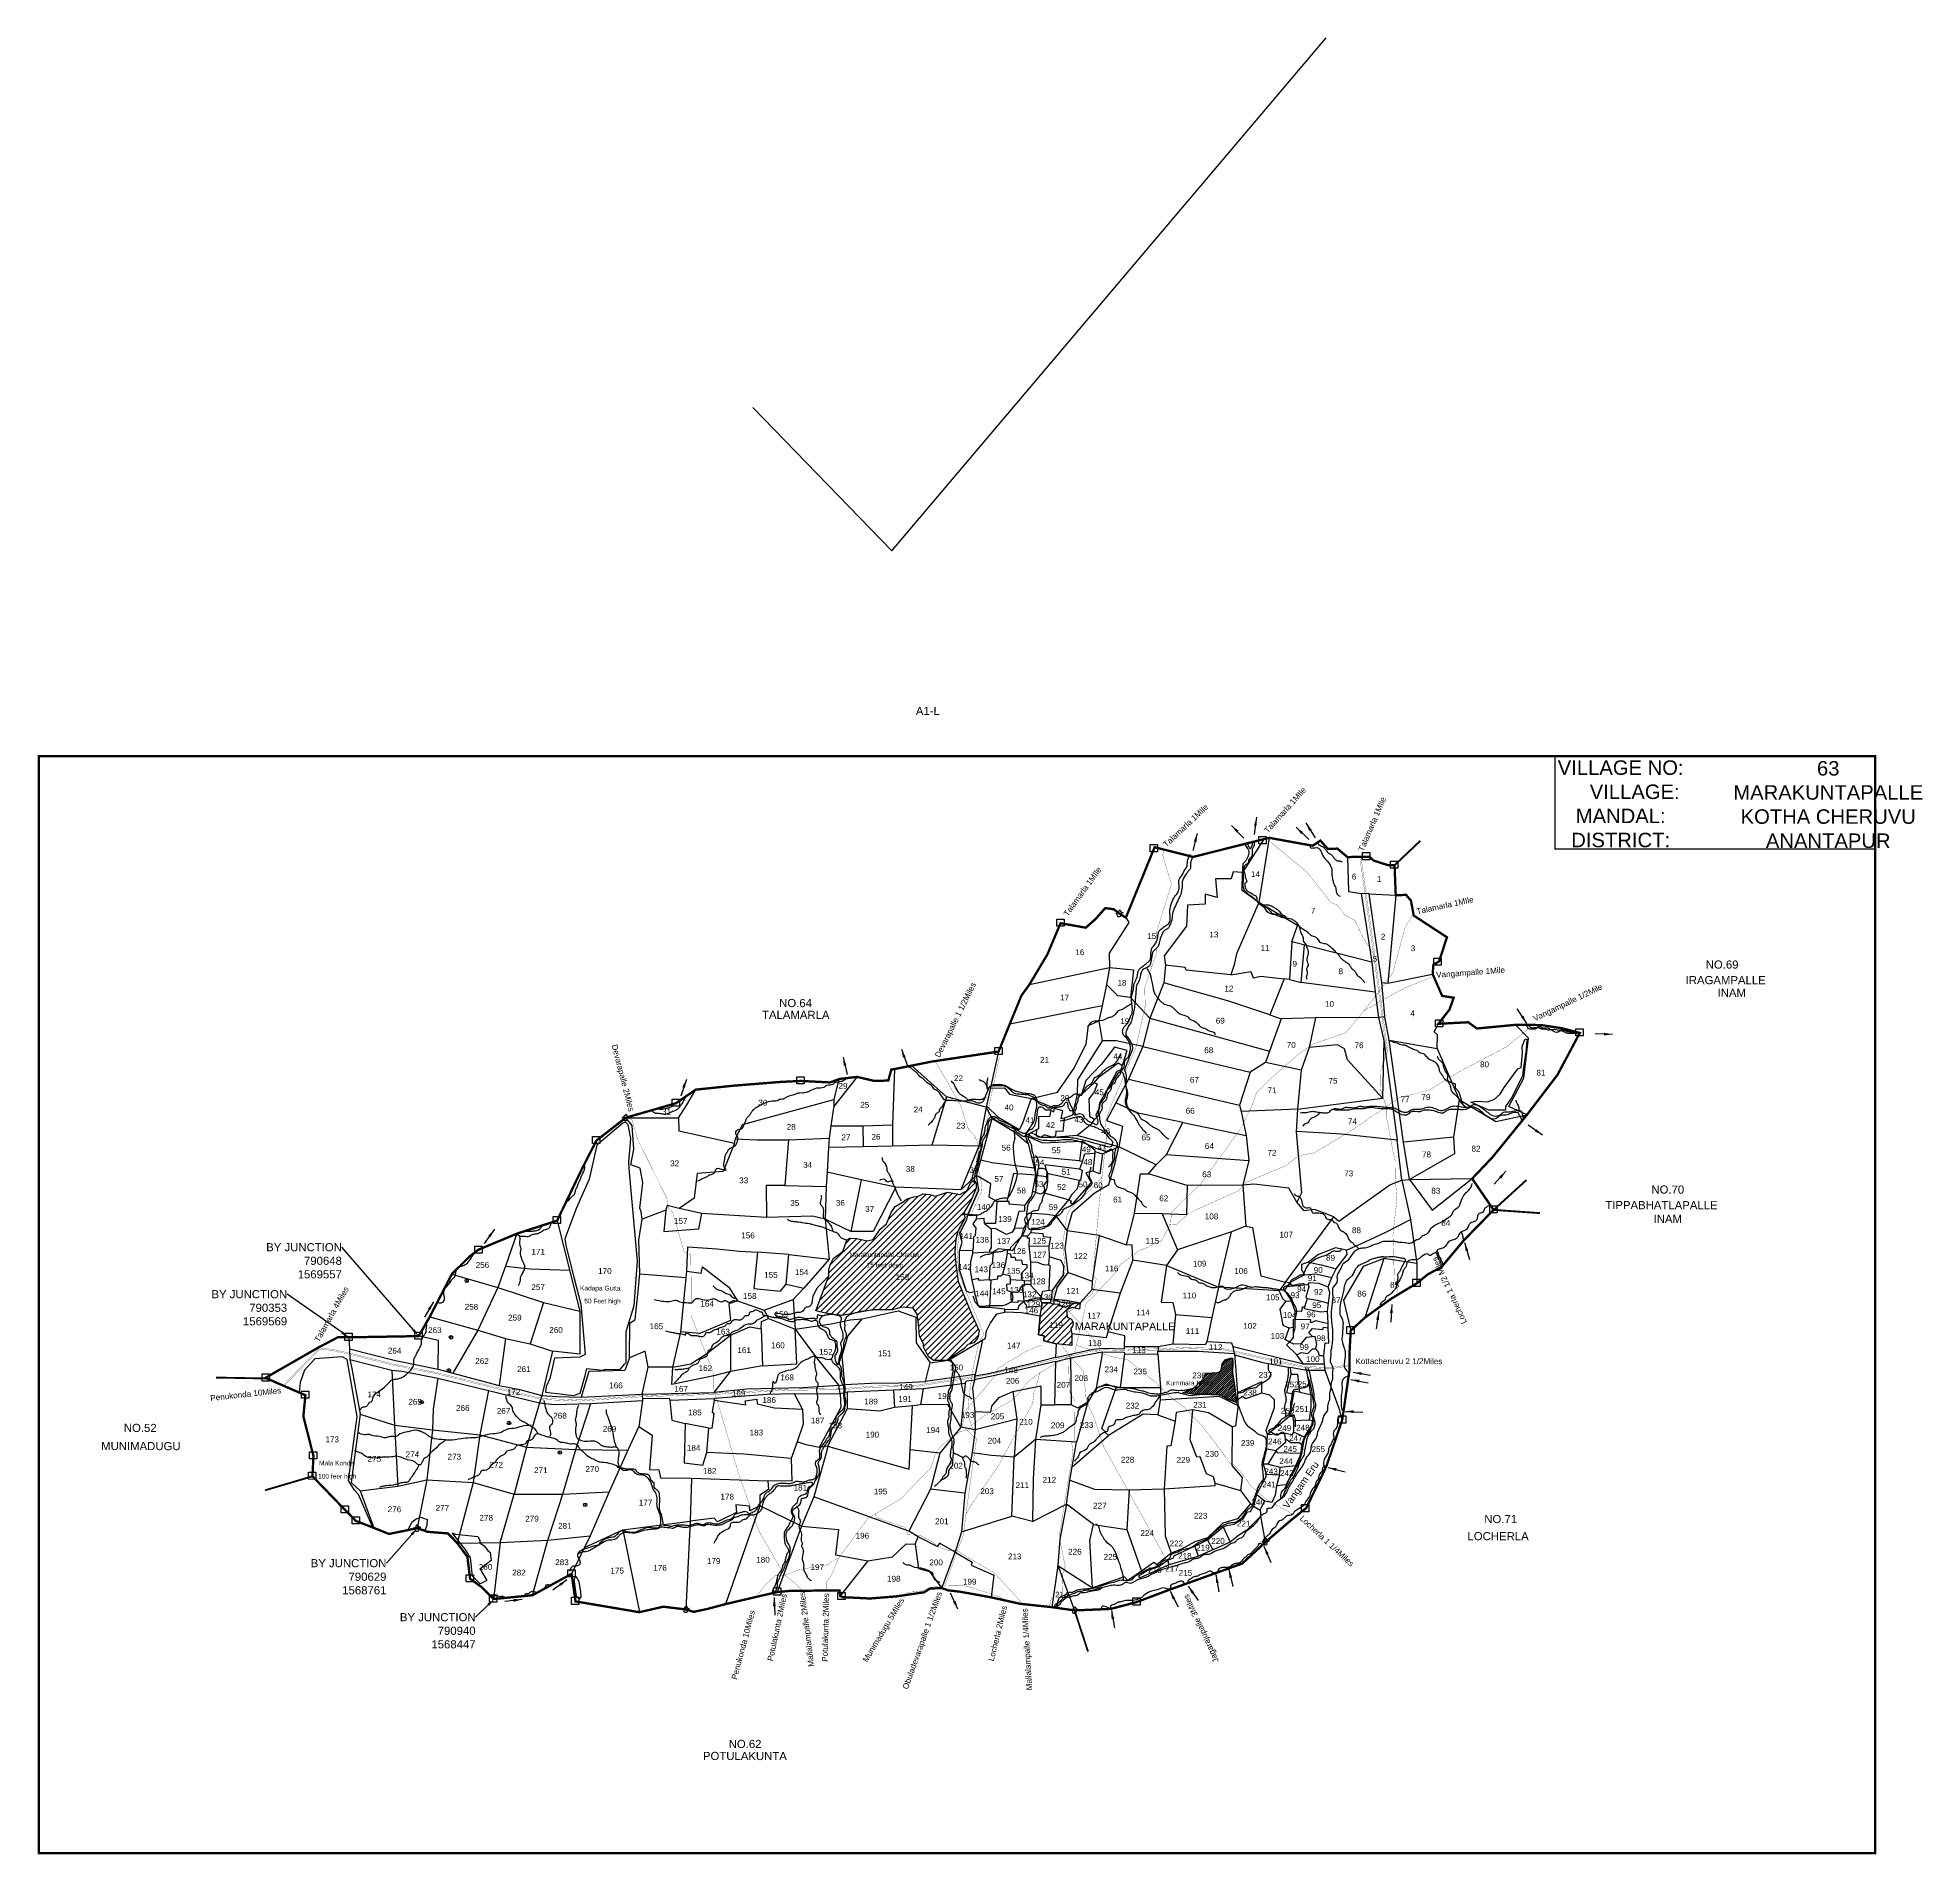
# Model space of a CAD drawing. Header units: feet. Extents: x 788962 to 797078, y 1567318 to 1575139.
import ezdxf
from ezdxf import colors
from ezdxf.entities.mleader import LeaderData, LeaderLine
from ezdxf.enums import TextEntityAlignment as Align
from ezdxf.math import Vec2, Vec3

# ---------------------------------------------------------------- set-up
doc = ezdxf.new("R2010")
doc.units = ezdxf.units.FT
doc.header["$LTSCALE"] = 15
doc.header["$MEASUREMENT"] = 0
doc.header["$PDMODE"] = 32
doc.header["$PDSIZE"] = 15
doc.linetypes.add('HIDDEN2', pattern=[0.1875, 0.125, -0.0625])
for name, color, linetype in [('CRDS STONES', 7, 'Continuous'), ('HILL', 17, 'Continuous'), ('PLOT', 7, 'Continuous'), ('PLOT NO', 7, 'Continuous'), ('ROADS', 6, 'Continuous'), ('TANKS-STREAM', 4, 'Continuous'), ('text1', 7, 'Continuous'), ('text2', 7, 'Continuous'), ('VILLAGE', 30, 'Continuous'), ('VILLAGE STONES', 240, 'Continuous')]:
    doc.layers.add(name, color=color, linetype=linetype)
doc.layers.add('VILLAGE BOUNDRY', color=5, linetype='HIDDEN2', lineweight=100)
doc.styles.get("Standard").update_dxf_attribs({"font": 'arial.ttf'})
doc.linetypes.add('DOTS', pattern='A,1e-06,-3,["●",Standard,S=3,R=0,X=-1.25,Y=-1.25],-3', length=6.000001)
doc.dimstyles.get("Standard").update_dxf_attribs({"dimtxt": 0.18, "dimasz": 37, "dimexe": 0.18, "dimexo": 0.0625, "dimgap": 0.09, "dimtad": 0, "dimtih": 1, "dimtoh": 1, "dimdec": 4, "dimzin": 0, "dimdsep": 46, "dimtxsty": 'Standard', "dimcen": 0.09, "dimadec": 0, "dimazin": 0, "dimtfac": 1, "dimtdec": 4, "dimtofl": 0, "dimtmove": 0, "dimatfit": 3, "dimfxl": 0, "dimtolj": 1, "dimtzin": 0, "dimarcsym": 0})
pattern_1 = [(44.8997145, (-12870.858, -18525.873), (-13.40195166, 13.44894916), [])]

msp = doc.modelspace()

# ---------------------------------------------------------------- hatches: boundary and pattern name
at = {"layer": 'TANKS-STREAM'}
h = msp.add_hatch(dxfattribs=at)
h.set_pattern_fill('ANSI31,_O', color=256, scale=151.891865, angle=-0.10029)
h.set_pattern_definition(pattern_1)
h.paths.add_polyline_path([(792560.4, 1569965.5), (792534.5, 1569960.1), (792490.3, 1569968.9), (792459, 1569971), (792446.8, 1569961.7), (792429, 1569913.6), (792389.7, 1569884.7), (792374.9, 1569856.7), (792368.9, 1569836.2), (792368.8, 1569808.1), (792313.2, 1569658.3), (792354.6, 1569647.8), (792425.9, 1569637.8), (792472.6, 1569646.4), (792559.1, 1569662.2), (792643, 1569662.9), (792684, 1569674.3), (792731.8, 1569669.9), (792750.1, 1569644.4), (792755.6, 1569600.6), (792760, 1569548.7), (792777.7, 1569516.5), (792776.6, 1569502.7), (792798.9, 1569459.7), (792819.5, 1569443.9), (792871.1, 1569444.1), (792880.1, 1569445.6), (792952.4, 1569495.6), (792967.5, 1569513), (792993.7, 1569520.8), (793010.8, 1569541.6), (793017.4, 1569572.4), (792983.9, 1569644.8), (792926, 1569785), (792916.9, 1569858.4), (792912.3, 1569914), (792916.8, 1569967.4), (792926.2, 1570004.2), (792954.7, 1570057.2), (792952.7, 1570083.3), (792981.9, 1570134.8), (793004, 1570186.4), (793004.3, 1570206.7), (792996.5, 1570218.1), (792989.3, 1570218.1), (792980, 1570208.8), (792965.7, 1570176.1), (792933.4, 1570159.6), (792881, 1570169), (792828.4, 1570151.3), (792804, 1570158.6), (792774.9, 1570161.6), (792753.4, 1570151.5), (792734.8, 1570149), (792704.2, 1570138.6), (792690, 1570127), (792655.4, 1570107.7), (792637.1, 1570080.7), (792618, 1570032.1), (792589.8, 1570009.8)])
h.paths.add_polyline_path([(792650.8, 1569783.7), (792721.9, 1569783.6), (792721.9, 1569821.9), (792650.9, 1569822)], flags=24)
h = msp.add_hatch(dxfattribs=at)
h.set_pattern_fill('ANSI31', color=256, scale=50.630622, angle=-0.10029)
h.set_pattern_definition([(44.8997145, (-12870.8576, -18525.873), (-4.467317221, 4.482983054), [])])
h.paths.add_polyline_path([(794025.5, 1569390.8), (793995.7, 1569385.2), (793979.8, 1569360.7), (793964, 1569334), (793939.1, 1569324.8), (793894.5, 1569305.7), (793936.7, 1569298.6), (793980.3, 1569297.5), (794007.1, 1569300), (794037.1, 1569296), (794056.7, 1569295.5), (794093, 1569275), (794123.1, 1569263), (794124, 1569276.5), (794118.9, 1569314.7), (794118.9, 1569314.7), (794107.4, 1569390.3), (794105.8, 1569400.5), (794109, 1569432.7), (794109.4, 1569443.2), (794108.1, 1569450.9), (794102.4, 1569451.8), (794091, 1569448.3), (794072.6, 1569440), (794062.9, 1569422), (794056.6, 1569393.4)])
at = {"layer": 'VILLAGE'}
h = msp.add_hatch(dxfattribs=at)
h.set_pattern_fill('ANSI31,_O', color=256, scale=151.891865, angle=-0.10029)
h.set_pattern_definition(pattern_1)
h.paths.add_polyline_path([(793279.8, 1569637), (793272.8, 1569554.1), (793296.5, 1569550.1), (793295.5, 1569529.2), (793349, 1569515.8), (793416.3, 1569508.4), (793415.8, 1569558.7), (793411, 1569582.3), (793419.1, 1569592.5), (793422.2, 1569606.6), (793414.1, 1569621.9), (793395.8, 1569630.5), (793392.9, 1569662.4), (793417.7, 1569672.5), (793449.2, 1569665.9), (793451.7, 1569692.2), (793428.3, 1569691.3), (793387.9, 1569673.6), (793371.2, 1569677.6), (793359.3, 1569687.8), (793338.7, 1569686.8), (793323.1, 1569692), (793287, 1569692.7), (793287.2, 1569678.8)])
h.paths.add_polyline_path([(793345.4, 1569670.3), (793416.5, 1569670.2), (793416.5, 1569708.5), (793345.5, 1569708.6)], flags=9)
h.paths.add_polyline_path([(793312.8, 1569577.1), (793383.8, 1569577), (793383.9, 1569615.3), (793312.8, 1569615.4)], flags=24)

# ---------------------------------------------------------------- linework, layer by layer
msp.add_lwpolyline([(792042.5, 1573546.8), (792639.9, 1572929.6), (794511.5, 1575139.4)])
for p in [(790733, 1569401, 16), (790733, 1569401, 16), (790615.6, 1569265.2, 16.2)]:
    msp.add_point(p)
at = {"linetype": 'HIDDEN2'}
msp.add_point((790733, 1569401, 16), dxfattribs=at)
at = {"layer": 'HILL'}
for points in [[(795134, 1570556.8), (795159, 1570560.2), (795206.5, 1570557.7), (795236.6, 1570569.9), (795260.7, 1570591.1), (795277.8, 1570619.8), (795336.5, 1570699.9), (795351.2, 1570706.4), (795356.9, 1570768.8), (795354.7, 1570796.4), (795368.3, 1570828.9), (795376.7, 1570825.9), (795373.7, 1570809.3), (795372.9, 1570783.6), (795358.9, 1570696.1), (795357.1, 1570670.3), (795326.3, 1570608.2), (795308.8, 1570575.1), (795283.4, 1570537.2), (795283.4, 1570522.2), (795211, 1570522.3), (795134, 1570556.8)], [(791168.3, 1569366.6), (791152.4, 1569331.7), (791149.5, 1569307.3), (791247, 1569295.7), (791270, 1569293), (791298, 1569303.4), (791319.3, 1569380.1), (791327.4, 1569409.3), (791394.3, 1569403), (791409.4, 1569406.2), (791470, 1569406.1), (791490, 1569428.8), (791496.2, 1569435.9), (791496.2, 1569568.9), (791531.2, 1569680.9), (791545.5, 1569872.4), (791510.1, 1570271.4), (791507.6, 1570298.8), (791516.2, 1570400.3), (791505.5, 1570458.9), (791493.6, 1570469.7), (791482, 1570466.5), (791370.4, 1570371), (791336.5, 1570224.6), (791282.9, 1570101.4), (791233, 1569968.7), (791237.5, 1569934.3), (791271.1, 1569802.3), (791301.9, 1569686.1), (791320.3, 1569469.4), (791297.5, 1569458.1), (791187.5, 1569454.5), (791168.3, 1569366.6)], [(790405.7, 1568725.2), (790343.9, 1568867.5), (790326, 1568885.6), (790300.7, 1568927.1), (790337.9, 1569203.3), (790295.2, 1569449.2), (790273.6, 1569460.6), (790155.9, 1569452), (790111.9, 1569402.4), (790093.1, 1569349.2), (790088.6, 1569306.1)], [(790556.5, 1568714.1), (790574.5, 1568749.6), (790592, 1568761.9), (790611.9, 1568769.1), (790624.3, 1568764.7), (790639.7, 1568759.3), (790638.4, 1568735.3), (790629.9, 1568710.7)], [(790747.6, 1568702.8), (790760.8, 1568697), (790857.2, 1568686.6), (790866.6, 1568670.5), (790866.8, 1568659.9), (790885.6, 1568645.7), (790900.9, 1568626.7), (790910.3, 1568617.2), (790914.7, 1568582.9), (790867.4, 1568545.5), (790896.2, 1568496.6), (790867.9, 1568482.8), (790834.8, 1568515.9), (790825.6, 1568594), (790803.7, 1568632.4), (790747.6, 1568702.8)], [(791279.8, 1568515.4), (791293, 1568493), (791300.2, 1568448.6), (791300.7, 1568427.3), (791294.8, 1568417), (791282.8, 1568430.2), (791273, 1568501.7), (791279.8, 1568515.4)]]:
    msp.add_lwpolyline(points, dxfattribs=at)
at = {"layer": 'PLOT'}
for points in [[(794242.3, 1571688.8), (794151.1, 1571545.9), (794110.5, 1571548.5), (794102, 1571517.7), (794034.3, 1571518.2), (794041.5, 1571437.7), (793990.4, 1571452.5), (793990.6, 1571409.2), (793914.3, 1571404.3), (793910, 1571313.7), (793813.7, 1571186.6), (793818.6, 1571145.7), (793812.3, 1571069.5), (793752.3, 1570918.3), (793669.1, 1571006.9)], [(794265.3, 1571694.6), (794220.5, 1571415.7), (794149.7, 1571468), (794151.1, 1571545.9)], [(794602.6, 1571611.7), (794607.2, 1571464.1), (794661.8, 1571454.2), (794707.3, 1571158.6), (794362.6, 1571246.6), (794388.1, 1571317.1), (794220.5, 1571415.7)], [(794220.5, 1571415.7), (794124.6, 1571194.7), (794114.3, 1571147.6), (794100.2, 1571104.3), (793908.2, 1571125.1), (793904.4, 1571136.6), (793818.6, 1571145.7)], [(794750.8, 1571071), (794696.6, 1571452.7), (794661.8, 1571454.2)], [(794696.6, 1571452.7), (794810.8, 1571447.9), (794777.1, 1571069.1)], [(793648.5, 1571351), (793661, 1571330.2), (793577, 1571198.3), (793578.1, 1571136.7), (793564.7, 1571062.6), (793547, 1570971.4), (793532.4, 1570906.8)], [(794362.6, 1571246.6), (794353, 1571084.5), (794329.6, 1571087)], [(794353, 1571084.5), (794402.9, 1571072.1), (794418.5, 1571232.3)], [(794707.3, 1571158.6), (794721.7, 1571030.2), (794402.9, 1571072.1)], [(793232.9, 1571062.5), (793578.1, 1571136.7)], [(793578.1, 1571136.7), (793681.4, 1571126.8), (793669.1, 1571006.9), (793614.5, 1571013.9), (793564.7, 1571062.6)], [(794196.9, 1571092.4), (794230.1, 1571098.8), (794329.6, 1571087), (794269.1, 1570933), (794092.1, 1570991.6), (793812.3, 1571069.5)], [(794100.2, 1571104.3), (794186, 1571119), (794196.9, 1571092.4)], [(794763.4, 1570926.3), (794750.8, 1571071), (794777.1, 1571069.1), (794969.7, 1571107.5)], [(794721.7, 1571030.2), (794735.9, 1570921), (794465, 1570919.3), (794316.9, 1570914.7)], [(793065.1, 1570617.2), (793125.5, 1570618.6), (793147.8, 1570590.3), (793240.7, 1570572.1), (793354, 1570599), (793425.7, 1570703.2), (793478.1, 1570807.2), (793487.8, 1570886), (793532.4, 1570906.8), (793546.1, 1570820.2), (793440.5, 1570652.5), (793439, 1570590.4), (793418.5, 1570500.1), (793382.7, 1570487.5), (793369.7, 1570485.3), (793376.7, 1570519), (793341.7, 1570529.7)], [(793547, 1570971.4), (793148.3, 1570892.4)], [(793752.3, 1570918.3), (793721, 1570796.3), (793606.5, 1570820.6), (793546.1, 1570820.2)], [(793752.3, 1570918.3), (794267.3, 1570776.7)], [(794269.1, 1570933), (794316.9, 1570914.7), (794267.3, 1570776.7), (794249.6, 1570727.3), (794184.4, 1570685.2), (794138.5, 1570543.3), (794144.9, 1570516), (794166, 1570413.4)], [(794465, 1570919.3), (794437.5, 1570791.3), (794403.2, 1570693.5), (794249.6, 1570727.3)], [(794869.3, 1570223.6), (794844.8, 1570384.3), (794783.1, 1570823.3), (794763.8, 1570924.4), (794735.9, 1570921)], [(794735.9, 1570921), (794759.2, 1570821.3), (794753.4, 1570573.1)], [(794759.2, 1570821.3), (794816.8, 1570393.4)], [(794783.1, 1570823.3), (794989.5, 1570788), (794990.3, 1570845.9), (794975.7, 1570858.6), (794994.3, 1570893.8)], [(795084.4, 1570567.9), (795242.1, 1570472.6), (795375.8, 1570502), (795298.4, 1570537.8), (795362.9, 1570660.1), (795382.4, 1570831.3), (795326.8, 1570889.4)], [(793100.3, 1570774.3), (793046.6, 1570534.7), (792876.1, 1570579), (792725.6, 1570713.7)], [(793721, 1570796.3), (793659.5, 1570655.1), (793605.1, 1570553.8), (793565.3, 1570478.2), (793634.5, 1570453.5), (793618.4, 1570363.5), (793437.9, 1570412.7), (793337.3, 1570403.8)], [(793437.9, 1570412.7), (793501.7, 1570464.1), (793514.4, 1570483.8), (793528.5, 1570498), (793536.7, 1570553.3), (793580.8, 1570634.1), (793611, 1570690.3), (793628.7, 1570696.9), (793653.5, 1570779.5), (793599.1, 1570793.6), (793543.5, 1570720.7), (793476.3, 1570650), (793458.1, 1570589.3), (793439, 1570590.4)], [(793721, 1570796.3), (794184.4, 1570685.2)], [(794388.2, 1570526.2), (794753.4, 1570573.1), (794603.3, 1570738.9), (794589.8, 1570786), (794559.9, 1570802.7), (794437.5, 1570791.3)], [(794989.5, 1570788), (795084.4, 1570567.9), (795059.6, 1570405.3), (794844.8, 1570384.3)], [(792413, 1570655.3), (792390.6, 1570568.6), (792391.1, 1570541.2), (792377.4, 1570454.6), (792370.4, 1570401.4), (792368.1, 1570361.4)], [(792390.3, 1570536.3), (792491.7, 1570664)], [(792652.5, 1570699), (792644, 1570459.4)], [(793512.1, 1570639.7), (793535.3, 1570667.5), (793616, 1570725.2), (793633.7, 1570713.6)], [(793659.5, 1570655.1), (794138.5, 1570543.3)], [(794403.2, 1570693.5), (794388.2, 1570526.2), (794144.9, 1570516)], [(791494.7, 1570489.4), (791721.5, 1570488.6), (791757.4, 1570545.2), (791796.3, 1570610.4)], [(792876.1, 1570579), (792813.1, 1570371.5)], [(793228.1, 1570379), (793216.2, 1570413.4), (793274.1, 1570443.1), (793273.3, 1570495.9), (793321.7, 1570495.2), (793326.4, 1570519.9), (793338.4, 1570515.3), (793341.7, 1570529.7), (793240.7, 1570572.1), (793202, 1570461.7), (793188.4, 1570437.7), (793102, 1570488.5), (793072, 1570485.8)], [(793458.1, 1570589.3), (793512.1, 1570639.7), (793524.2, 1570635.6), (793513, 1570602.3), (793489.7, 1570570.7), (793492.4, 1570496.4), (793513.6, 1570482.7)], [(793046.6, 1570534.7), (793015.1, 1570366.7), (792937.9, 1570179.4), (792657.3, 1570190.4), (792508.3, 1570222.1), (792362.2, 1570254.9), (792358.4, 1570192.8), (792353.5, 1570053.3), (792298.3, 1570064.9), (792100.8, 1570059.9), (791822.1, 1570076.6), (791724.6, 1570098.6), (791672.6, 1570112), (791667.1, 1570091.8), (791565.1, 1570053.1)], [(791962.7, 1570379.7), (791967, 1570398.3), (791997.3, 1570460.7), (792390.6, 1570568.6)], [(793005.9, 1570241), (793024, 1570306.8), (793072, 1570485.8), (793046.6, 1570534.7)], [(793102, 1570488.5), (793048, 1570541.1)], [(793779.1, 1570287.1), (793823.7, 1570331.1), (793893.2, 1570468.9), (793702, 1570509.5), (793605.1, 1570553.8)], [(794388.2, 1570526.2), (794382.5, 1570428.8), (794405.2, 1570165.8), (794384.5, 1570125.6), (794350.9, 1570186.5), (794200.1, 1570202.9), (794152.9, 1570198.6)], [(790687.5, 1569406.9), (790750.7, 1569389.8), (790949.4, 1569336.8), (791038.1, 1569319.4), (791133.6, 1569293.7), (791198.8, 1569288.7), (791302.2, 1569286), (791565.5, 1569299.7), (791591.6, 1569415.4), (791579, 1569483.8), (791510.4, 1569455), (791512.4, 1569604.4), (791534.9, 1569620.2), (791548.7, 1569740.6), (791555, 1569818.5), (791551.6, 1569962.3), (791565.1, 1570053.1), (791561.1, 1570084.4), (791554.8, 1570099.7), (791567.7, 1570208.6), (791557.4, 1570272.1), (791517.2, 1570287.1), (791530.2, 1570353.7), (791522.2, 1570456.6), (791494.7, 1570489.4)], [(791721.5, 1570488.6), (791723.8, 1570432.7), (791962.7, 1570379.7), (791914.1, 1570258.2), (791802.3, 1570249.1), (791789.2, 1570143), (791724.6, 1570098.6)], [(792377.4, 1570454.6), (792515.1, 1570455.1), (792644, 1570459.4), (792644.2, 1570366.4)], [(792515.1, 1570455.1), (792516.5, 1570363.7)], [(793072, 1570485.8), (793166.6, 1570430.6), (793228.1, 1570379), (793241.6, 1570317.8), (793253.2, 1570271.9), (793071.4, 1570294.7), (793024, 1570306.8)], [(793216.2, 1570413.4), (793289.6, 1570381.5), (793460.3, 1570388.1), (793454.3, 1570349.8), (793448.1, 1570304.5), (793276.2, 1570320), (793241.6, 1570317.8)], [(793382.7, 1570487.5), (793376.9, 1570430.2), (793347.6, 1570431.9), (793345.2, 1570412), (793337.3, 1570403.8), (793285.6, 1570404), (793263.9, 1570412.8), (793264.4, 1570438.2)], [(793893.2, 1570468.9), (794166, 1570413.4), (794178.5, 1570305.8), (794152.9, 1570198.6), (793912.2, 1570197.1), (793745.3, 1570247.3)], [(794837.1, 1570220.6), (794816.8, 1570393.4), (794576.8, 1570419.2), (794382.6, 1570430.5)], [(791967, 1570398.3), (792059.7, 1570394.9), (792196.3, 1570394.7), (792370.4, 1570401.4)], [(792196.3, 1570394.7), (792179.4, 1570197.6), (792358.4, 1570192.8)], [(793015.1, 1570366.7), (792813.1, 1570371.5), (792644.2, 1570366.4), (792516.6, 1570363.7), (792368.1, 1570361.4), (792362.2, 1570254.9)], [(793345.6, 1570068.2), (793396, 1570003.1), (793418.6, 1570083.4), (793511.4, 1570164.5), (793575.1, 1570202), (793601.7, 1570293.5), (793618.4, 1570363.5)], [(793514.7, 1570336.8), (793506.1, 1570259.4), (793475.9, 1570252.4), (793499.1, 1570211.1), (793416.7, 1570117.8), (793408.7, 1570124.5), (793413.8, 1570130.3), (793401, 1570136)], [(793461.2, 1570303), (793471.8, 1570334), (793514.7, 1570336.8), (793515.9, 1570348.1), (793497.9, 1570364.5), (793460.3, 1570388.1)], [(793548, 1570333.5), (793535.9, 1570248.3), (793506.1, 1570259.4)], [(793515.5, 1570344.6), (793548, 1570333.5), (793618.4, 1570363.5)], [(793535, 1569982.5), (793651.2, 1569941.7), (793685.4, 1570076.7), (793711.6, 1570247.4), (793745.3, 1570247.3), (793779.1, 1570287.1), (793618.4, 1570363.5)], [(793823.7, 1570331.1), (794178.5, 1570305.8)], [(795059.6, 1570405.3), (795063.1, 1570334.6), (794869.3, 1570223.6), (795139.8, 1570227.3)], [(793253.2, 1570271.9), (793260.7, 1570241.9), (793164.5, 1570248.7), (793136.3, 1570129.1), (793092.8, 1570128.2), (793060.4, 1570147.8), (793067.6, 1570204.4), (793005.9, 1570241)], [(793448.1, 1570304.5), (793461.2, 1570303), (793449.3, 1570267.7), (793460.7, 1570263.9), (793453.2, 1570219), (793447.5, 1570220.7), (793438.7, 1570183.8), (793416.3, 1570159.6), (793401, 1570136), (793345.6, 1570068.2), (793309.6, 1570024.1), (793265.5, 1570012.9), (793241.2, 1570013.1), (793239.2, 1569995.6), (793225.1, 1569979.6), (793199.8, 1569980.1)], [(793307.9, 1570251.2), (793305.9, 1570235.1), (793309.2, 1570218.9), (793294.3, 1570197.1), (793299.4, 1570179.4), (793292.5, 1570166.4)], [(793449.3, 1570267.7), (793299.5, 1570286.2), (793307.9, 1570251.2), (793447.5, 1570220.7)], [(792179.4, 1570197.6), (792100, 1570197.8), (792100.8, 1570059.9)], [(792353.5, 1570053.3), (792370.7, 1569880.1), (792262.2, 1569756.2), (792216.4, 1569706.2), (792225, 1569579.5), (792379.4, 1569601.5), (792460.9, 1569618.9), (792513.1, 1569624.1), (792667.6, 1569658.6), (792744.5, 1569631.2), (792745.4, 1569520.1), (792805.2, 1569433.8), (792884.2, 1569446.2), (792986.6, 1569506.1), (793043.6, 1569540.3), (793048.9, 1569572.2), (793064.8, 1569603.3), (793092.6, 1569644.8), (793127.6, 1569652.5), (793127.6, 1569665.2), (793061.5, 1569672.9), (793017.9, 1569673.1), (793011, 1569686.4), (792997.1, 1569740.5), (792976.7, 1569736.2), (792962.3, 1569743.4), (792931.9, 1569835.2), (792931.8, 1569914.8), (792943, 1569953.4), (792934.1, 1569991.5), (792963.5, 1570052), (792967.9, 1570070.5), (793015.7, 1570177.1), (793005.9, 1570241), (792937.9, 1570179.4)], [(792657.3, 1570190.4), (792560.4, 1569999), (792464.2, 1569999.7), (792353.5, 1570053.3)], [(792508.3, 1570222.1), (792464.2, 1569999.7)], [(793213.4, 1570111.2), (793244.1, 1570153.3), (793260.7, 1570241.9)], [(793401, 1570136), (793292.5, 1570166.4), (793281.3, 1570159.7), (793247.7, 1570172.5)], [(793260.7, 1570241.9), (793306, 1570236.3)], [(793912.2, 1570197.1), (793909.8, 1570071.1), (793805.1, 1570075.2), (793685.4, 1570076.7)], [(794152.9, 1570198.6), (794165.5, 1570022.6), (794103.7, 1569998.8), (793871.5, 1569920)], [(794543.6, 1570062.1), (794565.7, 1570043.9), (794785.2, 1570201.2), (794837.1, 1570220.6), (794869.3, 1570223.6), (794967.9, 1570091.3), (795139.8, 1570227.3)], [(794837.1, 1570220.6), (794875, 1570051.8), (794901.4, 1569861.8), (794901.4, 1569776.4)], [(791667.1, 1570091.8), (791659.4, 1569999.1), (791809.3, 1570011), (791822.1, 1570076.6)], [(793092.8, 1570128.2), (793087.2, 1570034.2), (793039.1, 1570033.6), (793037.7, 1570055), (793004, 1570052.8), (792989.7, 1570033), (793002.4, 1570014.3), (792999.7, 1569982.9), (792991.8, 1569975.9), (792991, 1569927.3), (792988, 1569917.6), (792932.4, 1569916.7)], [(793169, 1570013.1), (793189.1, 1570087.2), (793214.1, 1570088.8), (793213.4, 1570111.2), (793145.9, 1570117.7), (793145.6, 1570129.2), (793136.3, 1570129.1)], [(794335.3, 1569780.9), (794543.6, 1570062.1), (794461.2, 1570093.9), (794415.9, 1570088.6), (794384.5, 1570125.6)], [(791199.3, 1570046.5), (791251.9, 1569833.6), (791296.8, 1569656.6), (791296.7, 1569472.1), (791178.6, 1569483.9), (791133.6, 1569293.7), (791123.9, 1569261.9)], [(792967.9, 1570070.5), (793005.9, 1570069.4), (793004, 1570052.8)], [(793039.1, 1570033.6), (793069.1, 1570011.2), (793068, 1569929.4), (793061.9, 1569919.7), (793061.6, 1569910.5), (792988.3, 1569905.6)], [(793138.9, 1569920.2), (793151.9, 1569920.7), (793153.8, 1569932), (793199.8, 1569980.1), (793208.8, 1570013.6), (793169, 1570013.1), (793159.4, 1569997), (793134.9, 1569986.5), (793085.8, 1570013), (793069.1, 1570011.2)], [(793208.8, 1570013.6), (793222.9, 1570035.1), (793239, 1570059.4), (793243, 1570078.6), (793269, 1570077), (793310, 1570074.4), (793345.6, 1570068.2)], [(793396, 1570003.1), (793385.7, 1569924.4), (793399.1, 1569823.6), (793352.9, 1569759.4), (793338.4, 1569708.9), (793338.7, 1569686.8)], [(793505.4, 1569783.9), (793535, 1569982.5), (793396, 1570003.1)], [(793805.1, 1570075.2), (793871.5, 1569920), (793823.7, 1569853), (793678.4, 1569876.2), (793675.4, 1569941.1), (793651.2, 1569941.7)], [(794165.5, 1570022.6), (794194.5, 1570016.8), (794229.8, 1569808.6), (794335.3, 1569780.9), (794308.4, 1569743.8), (794098.5, 1569757.5), (794047.4, 1569759.5)], [(794503.7, 1569428.1), (794501.2, 1569465.7), (794506.5, 1569519.8), (794522.7, 1569519.4), (794519, 1569584.8), (794519, 1569605.3), (794517.4, 1569656.7), (794520.5, 1569690.6), (794526.9, 1569736.9), (794520.4, 1569761.1), (794536.2, 1569801.2), (794554.8, 1569838.9), (794601.1, 1569900.8), (794599.1, 1569919), (794678.4, 1569955.4), (794767.8, 1569996.8), (794875, 1570051.8)], [(791026.2, 1569990.4), (790977.2, 1569851), (790943.2, 1569758.3), (790858, 1569574.2), (790750.7, 1569389.8)], [(791754.4, 1569799.8), (791757.3, 1569828.4), (791762.7, 1569933.8), (791888.6, 1569925.3), (791983.3, 1569915.4), (792062, 1569910.4), (792046.4, 1569754.2), (792161.1, 1569742.3), (792186.2, 1569772.5), (792262.2, 1569756.2)], [(793066.3, 1569791.5), (793096.4, 1569795.1), (793097.2, 1569808.7), (793112.1, 1569808.8), (793119, 1569816.3), (793131.1, 1569864), (793138.9, 1569906.6), (793138.9, 1569920.2), (793100, 1569925.2), (793076.5, 1569911.6)], [(793284.3, 1569718.7), (793240.4, 1569765.9), (793240.4, 1569765.9), (793238.8, 1569869.1), (793232.2, 1569938.1), (793234, 1569970.6), (793224.6, 1569971.1), (793224.8, 1569979.6)], [(793232.2, 1569938.1), (793316.9, 1569936.5)], [(793239.2, 1569995.6), (793291, 1569991.7), (793291.7, 1569978.6), (793324.4, 1569975.6), (793316.9, 1569936.5), (793318.9, 1569890.2), (793315.7, 1569855.9), (793320.7, 1569853), (793316.8, 1569746.6), (793331, 1569744.7), (793323.1, 1569692), (793287, 1569692.7), (793280.4, 1569706.9), (793284.3, 1569718.7), (793291, 1569743.2), (793316.8, 1569746.6)], [(793823.7, 1569853), (794047.4, 1569759.5), (794103.7, 1569998.8)], [(794599.1, 1569919), (794550.9, 1569929), (794478.7, 1569900.2), (794434.5, 1569867.6), (794489.2, 1569856.5), (794554.8, 1569838.9)], [(790977.2, 1569851), (791082.9, 1569838.8), (791251.9, 1569833.6)], [(791757.3, 1569828.4), (791819.3, 1569819.5), (791825.1, 1569847.5), (791939.1, 1569760.3), (791976.4, 1569701.4), (792090.5, 1569660.7), (792216.4, 1569706.2)], [(792186.2, 1569772.5), (792196.8, 1569900), (792062, 1569910.4)], [(792196.8, 1569900), (792370.7, 1569880.1)], [(792988, 1569917.6), (792988.3, 1569905.6), (792979.3, 1569868.4), (792978.4, 1569831.3), (792984.5, 1569789.9), (792997.1, 1569740.5)], [(793061.6, 1569910.5), (793076.5, 1569911.6), (793072.8, 1569859.7), (793062.4, 1569849.7), (793059.2, 1569790.9), (793017.8, 1569788.1), (793012.4, 1569797.4), (792984.4, 1569790.3)], [(793138.9, 1569906.6), (793152.3, 1569903.4), (793153.5, 1569888.5), (793170.6, 1569888.4), (793172.8, 1569876.2), (793199.6, 1569877.4), (793201.8, 1569858.5), (793222.1, 1569858.2), (793221.3, 1569843), (793197.5, 1569818.5), (793200.2, 1569788.2)], [(793238.8, 1569869.1), (793266.6, 1569867.8), (793291.7, 1569857.2), (793315.7, 1569855.9)], [(793331, 1569744.7), (793380.2, 1569813.3), (793380.7, 1569850.1), (793369.3, 1569875), (793318.9, 1569890.2)], [(793678.4, 1569876.2), (793624.4, 1569734.5), (793503.4, 1569749.3)], [(793823.7, 1569853), (793800.8, 1569694.7)], [(794434.5, 1569867.6), (794405.4, 1569857.4), (794404.7, 1569835.4), (794417.4, 1569813.6), (794467.1, 1569816.7), (794536.2, 1569801.2)], [(794901.4, 1569861.8), (794759.8, 1569882.8), (794670.6, 1569849.6), (794586.2, 1569704.6), (794616.8, 1569572.4)], [(794759.8, 1569882.8), (794677.4, 1569628.4)], [(790746, 1569816.4), (790943.2, 1569758.3), (791141.2, 1569693.5), (791296.8, 1569656.6)], [(791698.1, 1569415.8), (791732.5, 1569566), (791754.4, 1569799.8), (791554.8, 1569816.1)], [(793059.2, 1569790.9), (793066.3, 1569791.5), (793061.5, 1569672.9)], [(793119, 1569816.3), (793148.1, 1569809.7), (793150.6, 1569791.5), (793150.9, 1569773.1), (793135, 1569772.1), (793136.5, 1569747.4), (793153.5, 1569740.3), (793153.6, 1569709.1), (793157.2, 1569696.3), (793184.3, 1569694.8), (793185, 1569702.8), (793209.9, 1569699.1), (793204.5, 1569764.4), (793212.9, 1569767.4), (793211.8, 1569787.8), (793200.2, 1569788.2), (793150.6, 1569791.5)], [(793211.8, 1569787.8), (793240.1, 1569788.3)], [(793451.7, 1569692.2), (793503.4, 1569749.3), (793505.4, 1569783.9), (793399.1, 1569823.6)], [(794047.4, 1569759.5), (794018.9, 1569628.8), (793997.1, 1569524.5)], [(794353.5, 1569778.1), (794331, 1569746.6), (794312.7, 1569749.7)], [(794417.4, 1569813.6), (794353.5, 1569778.1), (794335.3, 1569780.9)], [(794434.3, 1569771), (794437, 1569761), (794423.6, 1569717.5), (794428.7, 1569711.5), (794417.6, 1569674.4), (794407.1, 1569674.5), (794404.3, 1569655.7), (794377.7, 1569657.1), (794362.2, 1569700.2), (794338, 1569698.1)], [(794342.3, 1569762.3), (794434.3, 1569771), (794439.3, 1569779.7), (794478.3, 1569777.8), (794520.4, 1569761.1)], [(791141.2, 1569693.5), (791083.5, 1569515.9)], [(791976.4, 1569701.4), (791938.3, 1569687.8), (791945.6, 1569616.4), (791813.7, 1569560), (791732.6, 1569567.6)], [(793127.6, 1569665.2), (793185, 1569664), (793189.3, 1569682.2), (793209.9, 1569699.1)], [(793130.3, 1569653.1), (793199, 1569650.5), (793279.8, 1569637), (793287.2, 1569678.8), (793221, 1569671.9), (793220.7, 1569682.1), (793216.2, 1569684.9), (793209.9, 1569699.1)], [(793209.9, 1569699.1), (793280.4, 1569706.9)], [(793287, 1569692.7), (793287.2, 1569678.8)], [(793323.1, 1569692), (793338.7, 1569686.8)], [(793338.4, 1569708.9), (793392.2, 1569704.6), (793451.7, 1569692.2)], [(793338.7, 1569686.8), (793359.3, 1569687.8), (793371.2, 1569677.6), (793387.9, 1569673.6), (793428.3, 1569691.3), (793451.7, 1569692.2), (793449.2, 1569665.9), (793417.7, 1569672.5), (793392.9, 1569662.4), (793395.8, 1569630.5), (793414.1, 1569621.9), (793422.2, 1569606.6), (793419.1, 1569592.5), (793411, 1569582.3), (793415.8, 1569558.7)], [(793624.4, 1569734.5), (793571.5, 1569567.3)], [(793800.8, 1569694.7), (793851.3, 1569693.7), (793862.8, 1569642.8), (793851.1, 1569514.8)], [(794385.3, 1569468), (794340.8, 1569511.8), (794353.8, 1569523), (794334, 1569535.2), (794351.4, 1569582.8), (794329.4, 1569594.1), (794324.4, 1569600.3), (794322, 1569621), (794313.1, 1569665.8), (794338, 1569698.1), (794324.7, 1569710.1), (794308.4, 1569743.8)], [(794331, 1569746.6), (794362.2, 1569700.2)], [(794428.7, 1569711.5), (794472, 1569704), (794520.5, 1569690.6)], [(790650.3, 1569631.7), (790858, 1569574.2), (790977.5, 1569538.3), (790949.4, 1569336.8)], [(792078.4, 1569581.1), (792079, 1569612.6), (792110, 1569625.6), (792225, 1569579.5)], [(792090.5, 1569660.7), (792110, 1569625.6)], [(792412.2, 1569336.4), (792438.4, 1569340.6), (792427.1, 1569464.2), (792451.4, 1569548.6), (792513.1, 1569624.1)], [(793279.8, 1569637), (793272.8, 1569554.1), (793296.5, 1569550.1), (793295.5, 1569529.2), (793349, 1569515.8)], [(793862.8, 1569642.8), (794018.9, 1569628.8)], [(794376.5, 1569660.6), (794376.3, 1569622), (794368.7, 1569621.3), (794369, 1569586.2), (794351.4, 1569582.8)], [(794376.3, 1569622), (794443.1, 1569620.1), (794441.8, 1569609.6), (794450.7, 1569609.1), (794466.3, 1569615.8), (794501.5, 1569607.3), (794519, 1569605.3)], [(794417.6, 1569674.4), (794416.5, 1569668), (794487.9, 1569653.8), (794517.4, 1569656.7)], [(790301.5, 1569544), (790304.4, 1569494), (790306, 1569448.7), (790314.4, 1569409.3), (790351.3, 1569213.4), (790311.7, 1568918.9), (790350.3, 1568882.4), (790410.2, 1568723.4)], [(790304.4, 1569494), (790503.1, 1569444.4), (790687.5, 1569406.9), (790688.9, 1569530.7), (790603.1, 1569549.2)], [(790977.5, 1569538.3), (791083.5, 1569515.9), (791178.6, 1569483.9)], [(791698.1, 1569415.8), (791775.6, 1569430.5), (791843.5, 1569474.1), (791946.4, 1569552.7), (791945.7, 1569397.4)], [(792225, 1569579.5), (792320.6, 1569449.4), (792412.2, 1569336.4), (792257.4, 1569327), (792016, 1569320.3), (791875.4, 1569306.9)], [(791946.4, 1569552.7), (792028.5, 1569589.4), (792078.4, 1569581.1), (792084.2, 1569421.3), (791945.7, 1569397.4)], [(792084.2, 1569421.3), (792231.9, 1569430.1), (792225, 1569579.5)], [(793031, 1569532.8), (792998.8, 1569384.2)], [(793787.7, 1569503.5), (793642.5, 1569503.5), (793644.1, 1569551), (793571.5, 1569567.3), (793563.4, 1569541.7), (793415.8, 1569558.7), (793416.3, 1569508.4), (793349, 1569515.8), (793345.4, 1569457), (793508.3, 1569493.1), (793550.8, 1569497.3), (793643.2, 1569493.8), (793642.5, 1569503.5)], [(793547.3, 1569482), (793641.6, 1569480), (793642.5, 1569473.3), (793786.7, 1569471.4), (793786.8, 1569485), (793959.6, 1569484), (794115.7, 1569474.9), (794110.8, 1569502.7), (794104.6, 1569518.2), (793997.1, 1569524.5), (793990.6, 1569512), (793851.1, 1569514.8), (793787.7, 1569503.5), (793787.6, 1569485)], [(794369, 1569586.2), (794369.6, 1569543.6), (794353.8, 1569523)], [(794465.6, 1569494.4), (794471.4, 1569512.4), (794463.6, 1569547.7), (794425, 1569543.3), (794402.4, 1569516.3), (794372.3, 1569515), (794353.8, 1569523)], [(794453.6, 1569546.5), (794436.6, 1569563.8), (794452, 1569582.3), (794496.6, 1569577), (794500.2, 1569587.8), (794519, 1569584.8)], [(790306, 1569448.7), (790487, 1569403), (790531.8, 1569398.9), (790685.5, 1569368.1), (790904.1, 1569315.4), (791123.9, 1569261.9), (791186.5, 1569255.4), (791344.1, 1569259.1), (791566.3, 1569271.4), (791551.6, 1569160.4), (791503.7, 1569057.9), (791422.8, 1568878.7), (791341.9, 1568689), (791261.5, 1568525.6)], [(791510.4, 1569455), (791490.6, 1569401), (791336.1, 1569396.4), (791302.2, 1569286)], [(793345.4, 1569457), (793233, 1569428.8), (793049.7, 1569385.6), (792997.7, 1569376.3), (792996.3, 1569360.6)], [(793282.2, 1569254), (793342, 1569253.8), (793346.7, 1569439.8), (793125, 1569388.2), (792996.3, 1569360.6)], [(793346.7, 1569439.8), (793410.4, 1569456.4), (793413.4, 1569253.9), (793342, 1569253.8)], [(793410.4, 1569456.4), (793547.3, 1569482), (793520.9, 1569325.3), (793485.4, 1569265.1), (793442.1, 1569239.4), (793413.4, 1569253.9)], [(793642.5, 1569473.3), (793623.7, 1569328.1)], [(793786.7, 1569471.4), (793798.2, 1569328.4)], [(794115.7, 1569474.9), (794129.4, 1569305.3), (794130.1, 1569243.7), (794120.5, 1569161.7), (794106.9, 1569158.5), (794004.9, 1569219.1), (793936.3, 1569231.3), (793865.3, 1569220.7), (793861.3, 1569183.3)], [(794507, 1569401.1), (794503.7, 1569428.1), (794413.7, 1569429.1), (794110.8, 1569502.7)], [(794116.3, 1569468.2), (794238.7, 1569435.9), (794356.2, 1569414), (794358.3, 1569385.3), (794339.9, 1569306.5), (794369.8, 1569300.3), (794353, 1569203.6), (794259, 1569125.6)], [(794385.3, 1569468), (794403.8, 1569479.1), (794431.9, 1569474.7), (794452.2, 1569494.5), (794465.6, 1569494.4), (794474.9, 1569483.8), (794481.2, 1569466.3), (794501.2, 1569465.7)], [(794413.7, 1569429.1), (794385.3, 1569468)], [(790487, 1569403), (790498.9, 1569165.5), (790513.5, 1568903.5)], [(790685.5, 1569368.1), (790665.6, 1569234.7), (790662.5, 1569145.9), (790637.5, 1568930.6)], [(791565.5, 1569299.7), (791875.4, 1569306.9), (791945.7, 1569397.4), (791874.5, 1569377.5), (791693.6, 1569341.2), (791698.1, 1569415.8), (791591.6, 1569415.4)], [(792438.4, 1569340.6), (792551.1, 1569346.3), (792671, 1569348.3), (792785.2, 1569353.4), (792805.2, 1569433.8)], [(792776, 1569324.1), (792956.2, 1569346.8), (792962.5, 1569356.7), (792996.3, 1569360.6), (792988.4, 1569325.3), (792997.9, 1569225.1), (792999.8, 1569145.4), (792937.2, 1569157.3), (792881.6, 1569254.1), (792763.7, 1569253.1)], [(792997.7, 1569376.3), (792998.8, 1569384.2), (792785.2, 1569353.4)], [(794445.5, 1569297.4), (794427.8, 1569400.9), (794356.2, 1569414)], [(794358.3, 1569385.3), (794387, 1569385.6), (794396, 1569308.2), (794372.2, 1569311.5), (794369.8, 1569300.3)], [(794580.3, 1569188.2), (794568, 1569233.7), (794507, 1569401.1), (794427.8, 1569400.9)], [(790904.1, 1569315.4), (790865.9, 1569124.3)], [(791565.5, 1569299.7), (791567.1, 1569271.5)], [(791566.5, 1569281.1), (791681.8, 1569282.6), (791684.3, 1569272.9), (791692.9, 1569186.9), (791749.9, 1569173.1), (791746.9, 1569002.9), (791826.2, 1568994.1), (791844.4, 1569048.8), (791852.9, 1569152.8), (791749.9, 1569173.1)], [(791684.3, 1569272.9), (791876.3, 1569280.9), (791866.2, 1569222.8), (791874.1, 1569214), (791865.6, 1569152.1), (791852.9, 1569152.8)], [(791875.1, 1569273.6), (792011.2, 1569253.6), (792009.6, 1569270.4), (792059.3, 1569278.1), (792060, 1569257.9), (792136, 1569240.7), (792255.3, 1569234.7), (792222, 1569301), (792102.8, 1569297.2), (791876.3, 1569280.9)], [(792222, 1569301), (792418.3, 1569302.3), (792412.2, 1569336.4)], [(792418.3, 1569302.3), (792421.5, 1569241.4), (792327.3, 1569070.1), (792271.9, 1569081.5), (792232.5, 1569094.1)], [(792418.3, 1569302.3), (792447.7, 1569310), (792448.1, 1569235.5), (792363.5, 1569074.7), (792327.3, 1569070.1)], [(792447.7, 1569310), (792648.3, 1569317.8), (792651.6, 1569241.3), (792589.1, 1569226.3), (792448.1, 1569235.5)], [(792648.3, 1569317.8), (792776, 1569324.1), (792763.7, 1569253.1), (792730.7, 1569248.8), (792651.6, 1569241.3)], [(792956.2, 1569346.8), (792937.2, 1569157.3)], [(792997.9, 1569225.1), (793066.8, 1569222.4), (793071.3, 1569247.4), (793103.5, 1569284.4), (793162, 1569310.9), (793178.9, 1569191.2), (793167.7, 1569027.8)], [(793162, 1569310.9), (793282.8, 1569335.3), (793282.2, 1569254), (793259.7, 1569104.3), (793167.7, 1569027.8)], [(793417.7, 1568986.1), (793573.3, 1569121.9), (793544.4, 1569151.2), (793582.9, 1569257.2), (793606.8, 1569327.7), (793564, 1569342.3), (793520.9, 1569325.3)], [(793606.8, 1569327.7), (793623.7, 1569328.1), (793798.2, 1569328.4), (793796.6, 1569274.2), (793786, 1569210.1), (793722.5, 1569213), (793573.3, 1569121.9)], [(793796.6, 1569274.2), (794049.6, 1569291.1), (794130, 1569249.8)], [(794234.3, 1569303.4), (794233.4, 1569352.1), (794129.4, 1569305.3)], [(794239.6, 1568997.4), (794255.7, 1569063.4), (794259, 1569125.6), (794253.3, 1569142.8), (794288.9, 1569241.4), (794287.9, 1569274.8), (794268.2, 1569295.6), (794234.3, 1569303.4), (794163.5, 1569279.1), (794152.2, 1569288.6), (794129.7, 1569274.5)], [(794396, 1569308.2), (794445.5, 1569297.4), (794445.1, 1569243.1), (794438, 1569187.8)], [(790351.3, 1569213.4), (790498.9, 1569165.5), (790662.5, 1569145.9), (790865.9, 1569124.3), (791066.7, 1569070.6), (791279.9, 1569061.3), (791503.7, 1569057.9)], [(791123.9, 1569261.9), (791066.7, 1569070.6)], [(791093.3, 1568433.7), (791159.3, 1568671.2), (791223.2, 1568868.8), (791279.9, 1569061.3), (791344.1, 1569259.1)], [(792255.3, 1569234.7), (792258.5, 1569169.9), (792232.5, 1569094.1), (792206.8, 1569022.4), (792003.2, 1569041.1), (791844.4, 1569048.8)], [(792363.5, 1569074.7), (792715.2, 1568976.9), (792719.5, 1569059.4), (792729.2, 1569248.6)], [(793178.9, 1569191.2), (792999.8, 1569145.4)], [(793485.4, 1569265.1), (793436.3, 1569091.9)], [(793786, 1569210.1), (793861.3, 1569183.3), (793842.3, 1569076.5), (793824.5, 1569074.7), (793812.9, 1568891.3)], [(794033.3, 1568915.5), (794026.6, 1568943.2), (793996.4, 1568956.6), (793967.8, 1569029.3), (793953.6, 1569027.3), (793925.9, 1569102.1), (793936.3, 1569231.3)], [(794370.8, 1569184.8), (794368.8, 1569203), (794353, 1569203.6)], [(790865.9, 1569124.3), (790837.4, 1568918.9)], [(791551.6, 1569160.4), (791609, 1569122.6), (791596.3, 1568975.1), (791637.4, 1568973.8), (791644.8, 1568939), (791777.9, 1568937), (791772.8, 1568753.1), (791753.9, 1568372.4)], [(792937.2, 1569157.3), (792847.5, 1569045.8), (792807.4, 1568890), (792713.7, 1568709.7), (792304.6, 1568857.4)], [(792999.8, 1569145.4), (792986.1, 1569047.9), (792955.1, 1568873.4), (792807.4, 1568890)], [(794106.9, 1569158.5), (794105, 1568991.7), (794150, 1568940.6), (794141.9, 1568884.7)], [(794259, 1569125.6), (794331.6, 1569131.3), (794334.6, 1569106.7), (794336.4, 1569091.3), (794296, 1569056.5), (794259.3, 1568998)], [(794406.6, 1569080.9), (794418.4, 1569113.6), (794369.8, 1569135.5), (794362.9, 1569124.6), (794331.6, 1569131.3)], [(794418.4, 1569113.6), (794450.5, 1569169), (794451.7, 1569184.6), (794438, 1569187.8), (794370.8, 1569184.8), (794369.8, 1569135.5)], [(791066.7, 1569070.6), (791013.7, 1568869.3)], [(792363.5, 1569074.7), (792362.8, 1569060.9), (792304.6, 1568857.4), (792252.1, 1568731.2), (792072, 1568818.2)], [(792847.5, 1569045.8), (792719.5, 1569059.4)], [(792940.9, 1568707.2), (793157.3, 1568774.2), (793167.7, 1569027.8), (793070, 1569035.3), (792986, 1569047.1)], [(793259.7, 1569104.3), (793249, 1568934.2), (793247.1, 1568750.9), (793157.3, 1568774.2)], [(793247.1, 1568750.9), (793393, 1568826), (793407.6, 1568929.2), (793436.3, 1569091.9), (793259.7, 1569104.3)], [(794255.7, 1569063.4), (794296, 1569056.5), (794298.2, 1569047.5), (794403.3, 1569045.4), (794378.7, 1568990.5), (794312.4, 1568984)], [(794403.3, 1569045.4), (794406.6, 1569080.9), (794395.5, 1569089.3), (794358.4, 1569089.1), (794334.6, 1569106.7)], [(792206.8, 1569022.4), (792210, 1568924.9), (792106.9, 1568926.2)], [(794211.2, 1568866.6), (794252.5, 1568944.9), (794252.1, 1568954.6), (794310.8, 1568952.3), (794312.4, 1568984), (794259.3, 1568998), (794239.6, 1568997.4), (794252.1, 1568954.6)], [(794310.8, 1568952.3), (794297.1, 1568904.2), (794291.7, 1568865), (794277.3, 1568832.3), (794245.1, 1568838.5)], [(794378.7, 1568990.5), (794338.2, 1568909), (794297.1, 1568904.2)], [(790350.3, 1568882.4), (790513.5, 1568903.5), (790637.5, 1568930.6), (790837.4, 1568918.9), (791013.7, 1568869.3), (791223.2, 1568868.8), (791422.8, 1568878.7)], [(790637.5, 1568930.6), (790596.3, 1568722.2)], [(790837.4, 1568918.9), (790768.9, 1568658.3), (790953.2, 1568661.3), (791013.7, 1568869.3)], [(791777.9, 1568937), (792106.9, 1568926.2), (792109.5, 1568889.5), (792072.1, 1568864), (792072, 1568818.2), (792029.3, 1568797.3), (792027.8, 1568817.1), (791968.8, 1568822.9), (791971.2, 1568790.3), (791890.2, 1568749.4), (791876.1, 1568764.7), (791772.8, 1568753.1)], [(792955.1, 1568873.4), (792940.9, 1568707.2), (792913.1, 1568618.4), (792846.1, 1568658.4), (792836.5, 1568642.7), (792753.9, 1568685.1), (792713.7, 1568709.7)], [(793407.6, 1568929.2), (793512.7, 1568890.8), (793662.3, 1568887.9), (793812.9, 1568891.3), (793818.2, 1568689.9), (793843.3, 1568614.4), (793782.2, 1568563.9), (793769.1, 1568574.2), (793715.9, 1568537.5)], [(793662.3, 1568887.9), (793652.7, 1568716.7)], [(793812.9, 1568891.3), (794032.5, 1568906.7), (794033.3, 1568915.5), (794141.9, 1568884.7), (794185.3, 1568827.1), (794129.4, 1568762.9), (794066.6, 1568744.3), (793999.4, 1568681.1), (793946.1, 1568662.9), (793888.6, 1568631.4), (793843.3, 1568614.4)], [(794227.5, 1568799.2), (794245.1, 1568838.5), (794211.2, 1568866.6), (794198.3, 1568816.9)], [(792072, 1568818.2), (791923.9, 1568395.3)], [(793393, 1568826), (793364.2, 1568674.5), (793356, 1568562.3), (793330, 1568382.3)], [(793356, 1568562.3), (793505.5, 1568465.5), (793493.2, 1568668.9), (793508.4, 1568738.7), (793393, 1568826)], [(794067.3, 1568728.6), (794082.8, 1568734.5), (794115.5, 1568739.1), (794151.8, 1568760.5), (794172.7, 1568792.7), (794184.6, 1568794.7), (794198.3, 1568816.9), (794227.5, 1568799.2), (794229.4, 1568774.6), (794168.8, 1568714.1), (794134.1, 1568690.7), (794098, 1568662.3)], [(794198.3, 1568816.9), (794185.3, 1568827.1)], [(791317.2, 1568638.9), (791482.4, 1568715.5), (791772.8, 1568753.1)], [(791482.4, 1568715.5), (791553.3, 1568360.5)], [(792252.1, 1568731.2), (792147.5, 1568447.3)], [(792252.1, 1568731.2), (792410.9, 1568715.9), (792397.6, 1568607.2), (792536.7, 1568581.4), (792418.5, 1568430.6)], [(793508.4, 1568738.7), (793652.7, 1568716.7), (793715.9, 1568537.5), (793656.7, 1568497), (793643.3, 1568512.8), (793505.5, 1568465.5)], [(793999.7, 1568671.9), (794067.3, 1568728.6), (794098, 1568662.3), (794023.2, 1568628.9)], [(794250.1, 1568662.7), (794229.4, 1568774.6)], [(790953.2, 1568661.3), (790925, 1568417)], [(790953.2, 1568661.3), (791159.3, 1568671.2), (791341.9, 1568689)], [(792536.7, 1568581.4), (792643, 1568599.4), (792702, 1568655.3), (792741.2, 1568653.4), (792753.9, 1568685.1)], [(792741.2, 1568653.4), (792755.2, 1568548.7), (792802.3, 1568536.2), (792856.3, 1568464.1)], [(793835.4, 1568565.8), (793960.8, 1568601.9), (793944.8, 1568644.4), (793853.8, 1568601.2), (793852.9, 1568592.7), (793830.6, 1568584.7)], [(793944.8, 1568644.4), (793999.7, 1568671.9), (794023.2, 1568628.9), (793960.8, 1568601.9)], [(792856.3, 1568464.1), (792913.1, 1568618.4)], [(792913.1, 1568618.4), (792986.5, 1568576.6), (792981.8, 1568562.5), (793080, 1568519.9), (793068.2, 1568424.5)], [(793356, 1568562.3), (793427.5, 1568368.2)], [(793739.9, 1568538.1), (793703.1, 1568515.2), (793707.9, 1568508.9), (793760.3, 1568531.4), (793835.4, 1568565.8), (793830.6, 1568584.7)], [(793830.6, 1568584.7), (793792.3, 1568556.6), (793739.9, 1568538.1)]]:
    msp.add_lwpolyline(points, dxfattribs=at)
at = {"layer": 'PLOT NO', "color": 5}
for points, const_width in [([(788967.2, 1572046.3), (796875, 1572046.3), (796875, 1567323.2), (788967.2, 1567323.2)], 10), ([(796875, 1572046.3), (795496.9, 1572046.3), (795496.9, 1571646.6), (796875, 1571646.6)], 5)]:
    msp.add_lwpolyline(points, close=True, dxfattribs=dict(at, const_width=const_width))
msp.add_lwpolyline([(788967.2, 1572046.3), (796875, 1572046.3), (796875, 1567323.2), (788967.2, 1567323.2)], close=True, dxfattribs=at)
at = {"layer": 'ROADS', "linetype": 'HIDDEN2', "ltscale": 10, "const_width": 1}
for points in [[(793393.6, 1569651.6), (793413.7, 1569660.1), (793503.7, 1569731.1), (793520.9, 1569794.1), (793507.7, 1569814.2), (793518, 1569946.5), (793541.6, 1570200.1), (793564.2, 1570396.1), (793559.9, 1570472.2), (793583.8, 1570538.6), (793693.4, 1570796.3), (793731.7, 1570971), (793730, 1571048.4), (793780.5, 1571202), (793782.4, 1571294.8), (793844.6, 1571495.1), (793807.5, 1571618.4), (793813.3, 1571644.1)], [(794655.9, 1571612.6), (794722.2, 1571143.6), (794760.3, 1570855.1), (794772.1, 1570779.2)], [(794660.9, 1571613.3), (794727.2, 1571144.3), (794765.3, 1570855.9), (794777.1, 1570779.9)], [(794822.6, 1569729.2), (794804.9, 1569797.6), (794798.6, 1569983.4), (794816, 1570140.2), (794808.4, 1570229.8), (794809, 1570300.5), (794799.8, 1570339.8), (794771.1, 1570491.9), (794770.6, 1570534.4), (794744.4, 1570613.1), (794745.8, 1570688.2), (794757, 1570726), (794777.1, 1570779.9)], [(792980.9, 1570072.8), (793025.9, 1570168.1), (793028, 1570196), (793022.8, 1570231), (793003.6, 1570307.7)], [(793461.2, 1569593.6), (793401.7, 1569658.5), (793371.6, 1569695.9), (793326, 1569697), (793341.1, 1569750.2), (793384.7, 1569813.6), (793387, 1569831.1), (793377.2, 1569954.8), (793395.6, 1570072.9), (793412.3, 1570100.2), (793520.6, 1570202.6), (793546, 1570237.6)], [(793461.2, 1569593.6), (793543.7, 1569489.1)], [(790019, 1569336.4), (790175.2, 1569498.7), (790234.2, 1569491.9), (790305.1, 1569476), (790499.5, 1569428.1), (790675.6, 1569393.3), (791129.5, 1569281.3), (791298.2, 1569274.6), (791565.6, 1569293.2), (791877.1, 1569303.4), (792193.5, 1569321.3), (792428.2, 1569323.4), (792554.9, 1569334.1), (792747.7, 1569338.1), (792866.7, 1569356.7), (792997.6, 1569375.5)], [(790022.6, 1569332.9), (790177.1, 1569493.4), (790233.3, 1569486.9), (790303.9, 1569471.1), (790498.4, 1569423.2), (790674.5, 1569388.3), (791128.8, 1569276.3), (791298.3, 1569269.5), (791565.9, 1569288.2), (791877.3, 1569298.3), (792193.6, 1569316.2), (792428.4, 1569318.3), (792555.1, 1569329), (792748.2, 1569333), (792867.4, 1569351.7), (792998.3, 1569370.5)], [(792997.2, 1569370.3), (793511.6, 1569486.4), (793558.2, 1569490.4), (793657.6, 1569486.2)], [(793376.6, 1569511.9), (793379.1, 1569498.5), (793438.5, 1569428.1), (793463.9, 1569402), (793474.5, 1569314.6), (793477.5, 1569277.5), (793496.2, 1569228.7), (793507.4, 1569209), (793534.2, 1569130.2), (793553, 1569072.7), (793683.9, 1568837.1), (793803.3, 1568621.5), (793830.1, 1568569)], [(793657.4, 1569491.3), (793787.5, 1569494.4), (793904.9, 1569500.4), (794067.3, 1569496.1), (794115.9, 1569485.1), (794358.9, 1569430.6), (794429.7, 1569417.8), (794506, 1569415.1), (794537.4, 1569415.3), (794610.8, 1569425.4)], [(793657.6, 1569486.2), (793787.6, 1569489.3), (793905, 1569495.3), (794066.7, 1569491), (794114.8, 1569480.2), (794357.9, 1569425.6), (794429.2, 1569412.8), (794505.9, 1569410.1), (794537.8, 1569410.2), (794611.5, 1569420.4)], [(794254.9, 1568845.3), (794367.4, 1568782.9)], [(792569.9, 1568783.3), (792571.4, 1568769), (792698.1, 1568725.5), (792710.6, 1568693.5), (792741.8, 1568692.5), (792766, 1568690.5), (792821.3, 1568659.7), (792821.3, 1568659.7)], [(792821.3, 1568659.7), (792836.5, 1568642.7), (792880.6, 1568627.6), (792916, 1568627.6), (792923, 1568625.1)], [(792923, 1568625.1), (792869.3, 1568476.2), (792936, 1568477.2), (792971.8, 1568470.4), (793035.6, 1568449.2), (793100.9, 1568427.4), (793128, 1568414.1)], [(792876.8, 1568476.3), (792801.3, 1568466.8), (792783, 1568456.6), (792756.7, 1568448.9), (792730.7, 1568451.7), (792730.3, 1568448.3), (792716, 1568445.5), (792700.6, 1568442.4), (792693, 1568431.2)]]:
    msp.add_lwpolyline(points, dxfattribs=at)
at = {"layer": 'ROADS', "linetype": 'DOTS', "ltscale": 0.3, "const_width": 1}
for points in [[(794273.3, 1571675.3), (794432.2, 1571542.9), (794531.4, 1571415.5), (794557.2, 1571405.8), (794575.6, 1571385.1), (794589.4, 1571364), (794635.4, 1571338.1), (794669.1, 1571267.2), (794719.5, 1571188.5)], [(792177.6, 1568519.8), (792213.8, 1568533.2), (792244.7, 1568544.5), (792367.1, 1568565.3), (792382.5, 1568578.9), (792411.6, 1568593.8), (792522.4, 1568744.3), (792536.3, 1568763.3), (792679.7, 1568848.9), (792809.4, 1568983.1), (792825.8, 1569035.7), (792839, 1569060), (792862.1, 1569085), (792935.5, 1569139.5), (792966.2, 1569142.7), (792986.1, 1569167.6), (793034.7, 1569203.4), (793149.3, 1569267.7), (793187.4, 1569302.4), (793228, 1569354.4), (793257.9, 1569377.5), (793330, 1569421.2), (793426.8, 1569475), (793435.1, 1569509.7), (793441.1, 1569535.3), (793445.9, 1569555.2), (793471.6, 1569663.5), (793478.9, 1569694.2), (793493.9, 1569705.3), (793596.3, 1569813.2), (793627.3, 1569859.6), (793690.4, 1569905.4), (793700.8, 1569915.3), (793735.3, 1569928.8), (793800.5, 1569959), (793841.1, 1570030.4), (793844.8, 1570082.7), (793895.7, 1570134.4), (793968.2, 1570200.9), (794065.6, 1570335.4), (794139.5, 1570437.9), (794189.5, 1570535.5), (794211.5, 1570597.7), (794272.9, 1570658.8), (794397.8, 1570767.8), (794454.3, 1570806.9), (794595.3, 1570855), (794675.5, 1570951.2), (794710.9, 1570997), (794782, 1571092.1), (794797.3, 1571112.1), (794850.8, 1571307.3), (794884.7, 1571365.5)], [(794673.8, 1570950.1), (794844.8, 1571046.2), (794970.7, 1571096.4)], [(795385.8, 1570875), (795286.5, 1570793.9), (795088, 1570689.6), (794953, 1570607.5), (794825.6, 1570575.7), (794623.6, 1570437), (794459, 1570337.6), (794393.3, 1570326), (794334.6, 1570281.6), (794169.4, 1570212.6), (794133.4, 1570174.2), (794072.8, 1570148), (793955.2, 1570094.7), (793920.1, 1570077.3), (793866.5, 1570030.1), (793834.9, 1570028.4)], [(792827.2, 1570733.3), (792882.8, 1570638), (792937.7, 1570540.3), (792961.6, 1570466.7), (792971.5, 1570436.4), (792991.7, 1570420.1), (793008.2, 1570388.2), (793015.9, 1570352.5)], [(793005.5, 1569104.7), (792967, 1569210.3), (792973.3, 1569288.4), (792988.2, 1569396.8), (793015.1, 1569523.2), (793036.6, 1569556.4), (792953.3, 1569758.2), (792928, 1569825.4), (792921.4, 1569916.2), (792925.6, 1569947.7), (792930.8, 1570000.5), (792946.7, 1570032.6), (792996, 1570142.4), (793013.6, 1570190.4), (793001.8, 1570252.7), (793003.6, 1570307.7), (793055.1, 1570495.3), (793063.8, 1570563.3), (793095.7, 1570711.4), (793104.2, 1570751)], [(792177.5, 1568452.1), (792177.6, 1568519.8), (792065.5, 1568715.1), (791980.4, 1568957.7), (791893, 1569256.4), (791872.6, 1569326.1), (791872.1, 1569390.8), (791823.4, 1569515.6), (791777.4, 1569633.8), (791775.1, 1569899), (791745.6, 1569912), (791697.2, 1570081.6), (791678.9, 1570099.2), (791673.6, 1570138.3), (791547.6, 1570392.7), (791529.5, 1570452.5), (791521.2, 1570480.1), (791509.8, 1570489.3)], [(792959.6, 1568781.8), (792996.7, 1569045.6), (793005.5, 1569104.7), (792966.2, 1569142.7), (792943.8, 1569164.4), (792961, 1569233.4), (793022.4, 1569303.4), (793086.3, 1569379.9), (793097.9, 1569410.4), (793216.6, 1569482.8), (793282.3, 1569510.5)], [(793318.5, 1568383.4), (793329.2, 1568426), (793349.5, 1568426.2), (793373.1, 1568436.3), (793376.2, 1568507.3), (793377.2, 1568528.1), (793387.2, 1568557.6), (793364, 1568671.8), (793363.7, 1568700.4), (793388.5, 1568857.7), (793420, 1569047), (793415.8, 1569088.9), (793428.2, 1569101.3), (793429.6, 1569268.5), (793405.4, 1569311.1), (793402, 1569433.8), (793407.8, 1569464.5)], [(793435.1, 1569509.7), (793597.6, 1569457.9), (793653.9, 1569448.7), (793780.8, 1569346.5), (793786.2, 1569338.4), (793834.9, 1569293.7), (793859.6, 1569272), (793903.8, 1569238.9), (793977.7, 1569161.5), (794065, 1569047), (794092.3, 1569005.5), (794117.6, 1568991.6), (794158, 1568946.7), (794183.8, 1568907.1), (794233.2, 1568864.1), (794254.9, 1568845.3)], [(793204.4, 1568396.7), (793083.9, 1568527.4), (793015.9, 1568567.8), (792923, 1568625.1), (792949.7, 1568696.1), (792959.6, 1568781.8), (792983, 1568823.2), (793095.2, 1568983.9), (793163.5, 1569109.4), (793247, 1569258.9), (793253.4, 1569309.8), (793271.4, 1569362.5), (793277.7, 1569394.7)], [(792411.6, 1568593.8), (792380.2, 1568519.4), (792359.4, 1568490.1), (792359.5, 1568453.5)], [(792057.3, 1568426.5), (792092.8, 1568475.6), (792139.9, 1568519.9), (792181.3, 1568519.8), (792228.3, 1568481), (792254.9, 1568453)]]:
    msp.add_lwpolyline(points, dxfattribs=at)
at = {"layer": 'TANKS-STREAM'}
for points in [[(792296.9, 1569693.8), (792301.5, 1569720.8), (792318.6, 1569757), (792339.8, 1569777.7), (792368.8, 1569808.1), (792368.9, 1569836.2), (792374.9, 1569856.7), (792389.7, 1569884.7), (792429, 1569913.6), (792446.8, 1569961.7), (792459, 1569971), (792490.3, 1569968.9), (792534.5, 1569960.1), (792560.4, 1569965.5), (792589.8, 1570009.8), (792618, 1570032.1), (792637.1, 1570080.7), (792655.4, 1570107.7), (792690, 1570127), (792704.2, 1570138.6), (792734.8, 1570149), (792753.4, 1570151.5), (792774.9, 1570161.6), (792804, 1570158.6), (792828.4, 1570151.3), (792881, 1570169), (792933.4, 1570159.6), (792965.7, 1570176.1), (792980, 1570208.8), (792989.3, 1570218.1), (792996.5, 1570218.1), (793004.3, 1570206.7), (793004, 1570186.4), (792981.9, 1570134.8), (792952.7, 1570083.3), (792954.7, 1570057.2), (792926.2, 1570004.2), (792916.8, 1569967.4), (792912.3, 1569914), (792916.9, 1569858.4), (792926, 1569785), (792983.9, 1569644.8), (793017.4, 1569572.4), (793010.8, 1569541.6), (792993.7, 1569520.8), (792967.5, 1569513), (792952.4, 1569495.6), (792878.1, 1569444.2), (792819.5, 1569443.9), (792798.9, 1569459.7), (792776.6, 1569502.7), (792777.7, 1569516.5), (792760, 1569548.7), (792755.6, 1569600.6), (792750.1, 1569644.4), (792731.8, 1569669.9), (792684, 1569674.3), (792643, 1569662.9), (792559.1, 1569662.2), (792472.6, 1569646.4), (792425.9, 1569637.8), (792354.6, 1569647.8), (792313.2, 1569658.3), (792368.8, 1569808.1)], [(793890.7, 1569314.4), (793922.8, 1569318.7), (793964, 1569334), (793979.8, 1569360.7), (793995.7, 1569385.2), (794025.5, 1569390.8), (794056.6, 1569393.4), (794062.9, 1569422), (794072.6, 1569440), (794091, 1569448.3), (794102.4, 1569451.8), (794108.1, 1569450.9), (794109.8, 1569440.8), (794105.8, 1569400.5), (794117.1, 1569328.4), (794124, 1569276.5), (794123.1, 1569263), (794088.5, 1569276.8), (794059, 1569293.1), (794007.1, 1569300), (793926.1, 1569292.3), (793874.3, 1569305.7)], [(793892.8, 1569314.7), (793939.1, 1569324.8), (793979.8, 1569360.7), (793993.1, 1569389.2), (794046.9, 1569392.6), (794058.7, 1569402.7), (794063.3, 1569429.9), (794075.6, 1569447.5), (794097.8, 1569454.4), (794107.8, 1569453.9), (794109.4, 1569443.2), (794107.4, 1569390.3), (794118.9, 1569314.7), (794124.8, 1569271.5), (794123.1, 1569263), (794093, 1569275), (794056.7, 1569295.5), (793936.7, 1569298.6), (793894.5, 1569305.7), (793939.1, 1569324.8)]]:
    msp.add_lwpolyline(points, dxfattribs=at)
for points in [[(794161.7, 1571665.9), (794167, 1571657.4), (794173, 1571648.4), (794176.2, 1571642), (794178.2, 1571629.8), (794175.9, 1571618.8), (794170.8, 1571607.3), (794165.3, 1571594.9), (794153.5, 1571584.5), (794151.7, 1571573.7), (794150.3, 1571558.5), (794151.4, 1571548.9), (794153, 1571540.1), (794153.4, 1571513.9), (794152.7, 1571494.8), (794153.6, 1571481), (794158.6, 1571469.3), (794165.5, 1571461.5), (794177.2, 1571450.3), (794188.9, 1571443.6), (794200.6, 1571432.8), (794214.6, 1571420.1), (794224.7, 1571410.4), (794239.4, 1571398.9), (794260.7, 1571373.9), (794276.6, 1571367.4), (794286.6, 1571365.4), (794319.4, 1571352.7), (794333, 1571350.7), (794360.6, 1571345.5), (794374.5, 1571337.7), (794384.6, 1571328.3), (794394.3, 1571313.3), (794399.5, 1571294.8), (794405.3, 1571279.6), (794411.7, 1571264), (794411.8, 1571253.1), (794422.5, 1571236.2), (794428.3, 1571222.9), (794433.8, 1571198.6), (794428.2, 1571172.7), (794428.8, 1571163.3), (794433, 1571151), (794431.1, 1571139.9), (794426.7, 1571127.1), (794428.2, 1571123.7), (794429.4, 1571114.8), (794427.5, 1571102.8), (794425.2, 1571094.1), (794427.5, 1571085.5)], [(794201, 1571675.7), (794201.2, 1571666.7), (794199.1, 1571656.9), (794195, 1571651.6), (794192.7, 1571639.3), (794192.7, 1571631.6), (794192, 1571617), (794189.7, 1571613), (794177.1, 1571597.7), (794175.4, 1571586.6), (794165, 1571580.3), (794156.8, 1571565.6), (794155.1, 1571554.3), (794160.3, 1571540.4), (794163.6, 1571521.8), (794167.7, 1571503.2), (794163.2, 1571500.6), (794161.8, 1571484.9), (794168.2, 1571469.5), (794182, 1571459.3), (794191, 1571454.8), (794195.8, 1571450.9), (794205.6, 1571445.8), (794209.5, 1571443.5), (794212.9, 1571423.2), (794219.9, 1571413.6), (794234.5, 1571406.8), (794251.4, 1571406.8), (794266.6, 1571404.5), (794279.2, 1571399.7), (794291.9, 1571391.6), (794303.7, 1571383.7), (794316.3, 1571369.3), (794325.6, 1571361.1), (794334, 1571357.8), (794342.6, 1571347.6)], [(794173.2, 1571668), (794175, 1571661.1), (794178.8, 1571653.7), (794184.1, 1571648.3), (794187.4, 1571650.9), (794190.4, 1571657.9), (794194.2, 1571665.7), (794191.9, 1571676.4)], [(794442.4, 1571658.9), (794442.9, 1571654), (794471.1, 1571652.6), (794478.4, 1571650.2), (794490.8, 1571631), (794505.2, 1571605.3), (794515.2, 1571594.8), (794531.6, 1571570.9), (794535.4, 1571557.7), (794535.4, 1571548.5), (794537.8, 1571518.6), (794541.8, 1571504), (794546.9, 1571489.4), (794551, 1571482.1), (794553.7, 1571468.5), (794558.5, 1571451.3), (794571, 1571442.7)], [(794474.8, 1571673.2), (794479.8, 1571665.6), (794495.8, 1571657.2), (794503.8, 1571649.9), (794510.7, 1571640.4), (794516.8, 1571632.7), (794526.7, 1571625.4), (794537, 1571618.9), (794540.1, 1571614.3), (794546.9, 1571604.4), (794559.1, 1571596), (794573.3, 1571594), (794579.8, 1571590.2)], [(793397.4, 1570573.4), (793402.1, 1570563.1), (793409.6, 1570544.2), (793413.3, 1570537.2), (793417.1, 1570528.7), (793421.3, 1570510.8), (793428.8, 1570501.9), (793449.5, 1570507), (793467, 1570495.7), (793469.3, 1570488.6), (793473.1, 1570486.7), (793482.9, 1570478.2), (793492.8, 1570472.1), (793508.4, 1570465.5), (793515.4, 1570462.2), (793523.9, 1570460.7), (793528.6, 1570469.7), (793523.9, 1570489.9), (793521.1, 1570501.7), (793534.4, 1570529.4), (793537.2, 1570546.4), (793542.9, 1570556.7), (793554.8, 1570572.9), (793562.9, 1570590.3), (793568.1, 1570607.7), (793578, 1570618), (793586, 1570634.5), (793595.9, 1570647.6), (793599.7, 1570655.2), (793604.9, 1570664.6), (793624.7, 1570689.9), (793641.8, 1570708.1), (793643.8, 1570732.6), (793659.8, 1570752.3), (793665, 1570770.2), (793668.8, 1570786.7), (793665.6, 1570805), (793654.8, 1570829), (793641.6, 1570841.7), (793634.6, 1570858.2), (793641.7, 1570880.6), (793660.1, 1570902.3), (793667.2, 1570921.5), (793673.4, 1570934.2), (793676.7, 1570957.8), (793673.5, 1570985), (793672.1, 1571002.5), (793681.1, 1571043.6), (793682.6, 1571059.2), (793686.8, 1571073.7), (793692.5, 1571085), (793696.8, 1571094.9), (793700.6, 1571116.1), (793707.2, 1571129.2), (793719.5, 1571140), (793736.9, 1571154.1), (793746.8, 1571161.6), (793754.4, 1571173.8), (793758.7, 1571214.6), (793777.6, 1571241.9), (793783.8, 1571257.9), (793787.1, 1571279.1), (793792.3, 1571294.1), (793805.5, 1571305.8), (793819.7, 1571316.2), (793830, 1571322.7), (793838.6, 1571339.7), (793838.2, 1571381.4), (793844.8, 1571412.9), (793858.5, 1571440.6), (793870.4, 1571456.6), (793875.1, 1571464.6), (793877.5, 1571491.4), (793876.3, 1571508.5), (793889.6, 1571532.5), (793904.1, 1571558.9), (793910.1, 1571567.3), (793913.8, 1571593.8), (793927, 1571622.6)], [(793935.9, 1571611.5), (793929.2, 1571596.6), (793927.1, 1571577), (793927.1, 1571571.2), (793923.7, 1571557.5), (793918.7, 1571552.1), (793909.9, 1571541.3), (793893.7, 1571513.7), (793890.7, 1571498.3), (793890.7, 1571478.8), (793887.8, 1571463.9), (793884.8, 1571450.2), (793879.8, 1571440.2), (793871.9, 1571422.8), (793858.5, 1571394.6), (793849.3, 1571367.7), (793848, 1571353.5), (793845.1, 1571336.9), (793838.4, 1571319.5), (793832.1, 1571307.4), (793811.3, 1571292.1), (793805.9, 1571283.4), (793792.1, 1571242.8), (793787.5, 1571227.1), (793776.2, 1571215.4), (793765, 1571203.8), (793760.8, 1571186), (793757.4, 1571170.2), (793754.9, 1571154.4), (793749.9, 1571143.6), (793720.7, 1571125.6), (793714.4, 1571114.4), (793710.2, 1571096.6), (793706.9, 1571083.7), (793701, 1571070.4), (793696, 1571063.3), (793693.5, 1571051.7), (793690.1, 1571012.4), (793688, 1570988.3), (793685.5, 1570963), (793680.8, 1570939.3), (793677.5, 1570925.6), (793673.7, 1570912.3), (793672, 1570902.4), (793661.2, 1570886.4), (793653.2, 1570868.9), (793648.2, 1570853.2), (793649.8, 1570837), (793654.8, 1570822.8)], [(794235.3, 1571404.3), (794259.5, 1571391.8), (794267.9, 1571380.6), (794281.7, 1571368.5), (794310.7, 1571362.8), (794317.9, 1571353.4)], [(794394.9, 1571314.8), (794402.9, 1571307.4), (794433.3, 1571287), (794443, 1571277.3), (794467, 1571266.2), (794474.4, 1571258.9), (794479, 1571250.5), (794497.7, 1571240.5), (794514.8, 1571236.4), (794521.1, 1571232.1), (794542.9, 1571212.5), (794556.6, 1571198.4), (794565.3, 1571189.1), (794572.6, 1571178.7), (794582.6, 1571169.3), (794597, 1571159.5), (794612, 1571146.1), (794618.7, 1571134.4), (794628.7, 1571126), (794635.4, 1571119.3), (794641.4, 1571107.3), (794656.4, 1571093.9), (794667.8, 1571083.5), (794677.8, 1571069.5)], [(793737.4, 1571135.3), (793738.1, 1571133.9), (793752.7, 1571107.3), (793756.6, 1571092.7), (793761.2, 1571068.7), (793768.5, 1571034.2), (793775.8, 1571018.2), (793783.7, 1571006.9), (793801, 1570989), (793813.6, 1570979), (793842.9, 1570970.3), (793860.1, 1570954.3), (793869.4, 1570945.7), (793885.3, 1570935), (793913.3, 1570925), (793919.2, 1570918.4), (793930.5, 1570911), (793952.4, 1570899.7), (793969, 1570882.4), (793992.3, 1570872.4), (794006.9, 1570863.8), (794028.2, 1570856.4), (794033.5, 1570848.4)], [(793675, 1570980.6), (793657, 1570970.2), (793641.2, 1570960.8), (793628.8, 1570954.1), (793617.2, 1570950), (793602.2, 1570933.6), (793589.4, 1570924.3), (793572.9, 1570919.1), (793548.2, 1570907.9), (793502.8, 1570902), (793498.3, 1570899.3), (793483.7, 1570879.9)], [(793643.9, 1570691.4), (793645.2, 1570701.7), (793650.4, 1570713.3), (793654.7, 1570724.8), (793657.7, 1570732.1), (793660.3, 1570738.9), (793664.2, 1570752.2), (793678, 1570788.3), (793660.9, 1570830.3), (793648.5, 1570848.3)], [(794782.1, 1570823.1), (794795.3, 1570817.4), (794821.4, 1570809.1), (794832.5, 1570804.8), (794845.7, 1570803), (794853.9, 1570801.6), (794861.4, 1570797.6), (794869.6, 1570793), (794885.7, 1570785.1), (794890, 1570782.9), (794901.4, 1570780.1), (794906.1, 1570776.1), (794911.1, 1570771.1), (794918.9, 1570768.2), (794930.7, 1570766.1), (794936.5, 1570760), (794942.5, 1570753.2), (794956.4, 1570741), (794964.3, 1570737.8), (794979, 1570729.6), (794995.8, 1570703.6), (794997.2, 1570696.4), (795002.2, 1570684.6), (795006.9, 1570678.2), (795012.2, 1570670.7), (795017.6, 1570660.3), (795032.2, 1570648.5), (795039.7, 1570637.8), (795045.8, 1570624.9), (795049.4, 1570607.5), (795066.8, 1570588.2), (795076.5, 1570577.8), (795088.6, 1570560.3), (795094.3, 1570551.7), (795113.2, 1570535.6)], [(795590.1, 1570850.5), (795568.4, 1570852.3), (795550.5, 1570852.9), (795534.3, 1570859.3), (795522.3, 1570863.9), (795512.8, 1570859.7), (795504.2, 1570855.8), (795478, 1570867.5), (795467.1, 1570866.2), (795457.8, 1570869.3), (795445.6, 1570870.5), (795432.1, 1570873.6), (795421.2, 1570876.7), (795415.4, 1570871.7), (795405.5, 1570870.2), (795393.1, 1570870.6), (795382.8, 1570873.1), (795375.3, 1570886.7)], [(795383.4, 1570885.9), (795390.2, 1570879.7), (795397.1, 1570877.4), (795413, 1570878.5), (795424.1, 1570881.2), (795431.5, 1570882.5), (795440.6, 1570878.4), (795448.7, 1570875.5), (795455.7, 1570876.5), (795463.4, 1570876.7), (795471.2, 1570873.4), (795477.8, 1570869.3), (795495, 1570870.2), (795515.5, 1570866.7), (795528.5, 1570868.2), (795541.6, 1570864.3), (795558.9, 1570859.2), (795573.8, 1570858.6), (795590.3, 1570855.9)], [(793067.4, 1570631.4), (793080.3, 1570631.8), (793099.3, 1570633.1), (793112.7, 1570633.1), (793139.9, 1570622.2), (793147.3, 1570617.5), (793161.9, 1570609.7), (793182.2, 1570601.9), (793206.9, 1570596.7), (793219.4, 1570594.9), (793247, 1570590.1), (793251.8, 1570587.5), (793257.8, 1570581.9), (793269.3, 1570556.6), (793275.2, 1570550.2), (793298, 1570542.5), (793303.5, 1570539.6), (793309.2, 1570533.6), (793319.2, 1570532.1), (793329, 1570538), (793338.6, 1570541.8), (793355.8, 1570542.4), (793372.4, 1570552.4), (793381.6, 1570563), (793388.6, 1570570.4), (793403.5, 1570575.5), (793412.4, 1570581.2), (793421.6, 1570587.4), (793430.7, 1570592.5), (793450.2, 1570584.8), (793472.1, 1570611.6), (793483.7, 1570626.9), (793500, 1570637.4), (793515.3, 1570662.1), (793531.7, 1570672.3), (793542.4, 1570680.7), (793555.6, 1570694.9), (793598.9, 1570721), (793613.2, 1570737.6), (793627.2, 1570766.5)], [(794989.1, 1570754.4), (794995.7, 1570741.7), (795005.2, 1570732.6), (795013.7, 1570720.3), (795016.8, 1570707), (795021.5, 1570694.7), (795026.3, 1570685.5), (795032.6, 1570677), (795033.5, 1570652.2), (795037.6, 1570646.5), (795049.6, 1570641.4), (795061, 1570637.9), (795066.3, 1570635.7), (795066.3, 1570624.4), (795068.5, 1570616.5), (795073.5, 1570611.1), (795078.3, 1570604.8), (795084.9, 1570592.2), (795090.5, 1570572), (795100.3, 1570545.1)], [(791803.1, 1570217.7), (791815.1, 1570221.4), (791824.1, 1570227.3), (791828, 1570229.4), (791837.4, 1570232.4), (791847.6, 1570238.1), (791853.6, 1570243.4), (791861.9, 1570244.3), (791872.5, 1570249.1), (791879.9, 1570257.8), (791883.1, 1570268.4), (791910.8, 1570267), (791927.1, 1570265.1), (791918.9, 1570276.6), (791919.3, 1570301.3), (791920.9, 1570311.4), (791922, 1570320), (791926.3, 1570332.6), (791934.6, 1570345.8), (791937.7, 1570352.3), (791946.9, 1570359.9), (791960.1, 1570365.1), (791967.5, 1570370.6), (791976, 1570389.7), (791977.3, 1570399), (791975.7, 1570408.4), (791968.9, 1570419.1), (791975.4, 1570436.6), (791995.9, 1570444.4), (792005.4, 1570461.6), (792010.6, 1570473.6), (792017.1, 1570489.2), (792026.6, 1570499.2), (792034.4, 1570511.2), (792068.5, 1570541), (792095.1, 1570553.9), (792123.7, 1570561.7), (792134.6, 1570562.2), (792147.6, 1570564.2), (792157.5, 1570568.9), (792175.2, 1570571.5), (792188.7, 1570579.7), (792216.3, 1570588.5), (792231.3, 1570593.7), (792244.3, 1570597.3), (792257.3, 1570597.3), (792275.5, 1570600.4), (792289.6, 1570606), (792317.9, 1570617.5), (792347.6, 1570621.1), (792361.1, 1570629.4), (792374.6, 1570631.4), (792387.1, 1570634.5), (792393.3, 1570639.7), (792410, 1570644.4), (792426.1, 1570647.5), (792445.9, 1570657.8)], [(792938.6, 1570071.6), (792952.3, 1570073.9), (792975.5, 1570073.2), (792993.7, 1570071.9), (793014.3, 1570071.9), (793028.8, 1570078.3), (793038.2, 1570083.7), (793045.3, 1570086.5), (793058.7, 1570098.5), (793069.7, 1570107.8), (793084.3, 1570132.1), (793103, 1570139.6), (793122.3, 1570144.3), (793138.1, 1570144.5), (793150.7, 1570158.6), (793177.2, 1570224.2), (793181.4, 1570254.4), (793176.5, 1570273.8), (793165.7, 1570343.5), (793166.2, 1570380.5), (793171, 1570400.1), (793169.3, 1570419.3), (793169.3, 1570435.8), (793175.9, 1570439.8), (793189.4, 1570430.6), (793196.8, 1570427.1), (793208.1, 1570422.3), (793234.8, 1570444.4), (793241.8, 1570456.2), (793252.8, 1570473.8), (793257.6, 1570497.8), (793262.5, 1570523.9), (793265.1, 1570536.1), (793265.1, 1570550.5), (793254.7, 1570573.1), (793230.3, 1570586.2), (793173.6, 1570592.7), (793160.1, 1570598.8), (793154.4, 1570606.2), (793147, 1570611.9), (793139.2, 1570618.9), (793118.2, 1570626.3), (793105.2, 1570626.4), (793084.2, 1570626.4), (793062, 1570623.8), (793053.7, 1570608.6), (793047.5, 1570592), (793040.5, 1570576.4), (793034.8, 1570562), (793024.3, 1570552.9), (793005.6, 1570554.2), (792989.5, 1570560.8), (792968.1, 1570561.7), (792914.2, 1570561.8), (792892, 1570563.6), (792874.1, 1570564.5), (792848.4, 1570592), (792834, 1570607.2), (792823.6, 1570612.5), (792809.7, 1570630.4), (792799.6, 1570635.6), (792773.5, 1570658.3), (792759.6, 1570668.8), (792749.1, 1570682.3), (792736.9, 1570691.5), (792725.6, 1570701.1), (792715.6, 1570707.6)], [(793014.8, 1570654.5), (793024.5, 1570650.1), (793043.6, 1570637.3), (793047, 1570630), (793053.8, 1570611.4), (793051.4, 1570600.2)], [(793051.9, 1570611.9), (793051.4, 1570627), (793051.4, 1570645.1), (793054.4, 1570661.2)], [(793631.4, 1570687.3), (793626.3, 1570683.4), (793621.6, 1570672.4), (793617, 1570669.8), (793610.7, 1570661.4), (793606.4, 1570655.3), (793600.6, 1570640.5), (793587.3, 1570628.2), (793585.4, 1570621.7), (793584, 1570610.3), (793568.7, 1570591.7), (793567.1, 1570579.3), (793564.8, 1570569.9), (793558, 1570560.4), (793548, 1570551.8), (793545.8, 1570534.9), (793545.6, 1570527.1), (793540.2, 1570516.8), (793536.1, 1570509.1), (793534.1, 1570501.5), (793534.3, 1570490.8), (793539.2, 1570464.2), (793548.7, 1570447.5), (793570.7, 1570424.5), (793585.2, 1570408.7), (793595.2, 1570402.4), (793608.8, 1570384.5), (793611.3, 1570376.3), (793610.6, 1570372), (793604, 1570353.7), (793600.8, 1570342.7), (793599.8, 1570327.9), (793597.6, 1570309), (793594.1, 1570297.7), (793588.4, 1570285.1), (793586.2, 1570270.9), (793581.7, 1570256.1), (793576, 1570233.9), (793579.5, 1570227.3), (793596.8, 1570222.2), (793599.9, 1570210.9), (793607.2, 1570197.6), (793616.3, 1570191), (793643.7, 1570181.8), (793652.8, 1570174.2), (793663.5, 1570169.8), (793684.6, 1570158.8), (793690, 1570152.4), (793695.3, 1570146.8), (793717.3, 1570121.6), (793724.1, 1570111.5), (793737.7, 1570104.1)], [(793631, 1570687.4), (793634.8, 1570682.5), (793639.1, 1570669), (793642.6, 1570660.2), (793645.1, 1570641.8), (793648.2, 1570624.5), (793649, 1570580.2), (793646.6, 1570572.4), (793646, 1570554.2), (793654.4, 1570532), (793676.2, 1570505.9), (793692.9, 1570482.4), (793698.3, 1570472.7), (793704.7, 1570460.5), (793713.2, 1570449.3), (793718, 1570442), (793729.8, 1570430.8), (793736.5, 1570422)], [(793643.2, 1570694.1), (793647, 1570683.8), (793649.7, 1570670.9), (793649.6, 1570654.2), (793648.5, 1570627.3), (793656, 1570595), (793650.5, 1570557.6), (793653.9, 1570539.9), (793661.5, 1570529.3), (793675.1, 1570520.6), (793693.6, 1570512.2), (793701.9, 1570504.7), (793709.5, 1570491.2), (793722, 1570479.8), (793742.4, 1570467.7), (793751, 1570459.4), (793763.5, 1570451.4), (793782, 1570441.9), (793792.2, 1570435.5), (793800.9, 1570425.7), (793813, 1570412.4), (793818.7, 1570406.7), (793833.4, 1570398)], [(791752.3, 1570577.9), (791740.6, 1570557.8), (791736.3, 1570549.2), (791731.7, 1570543.2), (791729, 1570538.6), (791720.4, 1570529), (791711.7, 1570522), (791701.5, 1570518.1), (791681.6, 1570509.5), (791669.3, 1570504.6), (791658.7, 1570503.3), (791646.8, 1570505.6), (791638.8, 1570507.3), (791626.9, 1570507), (791619.9, 1570510), (791608, 1570517.3)], [(792896.4, 1570648.8), (792908.6, 1570631.7), (792922.7, 1570604.3), (792929.5, 1570596), (792953, 1570579.8), (792958.9, 1570574.9), (792970.1, 1570563.7)], [(792964.7, 1570562.2), (792976.5, 1570567.5), (793005.3, 1570569), (793017.1, 1570568), (793027.3, 1570568.9), (793033.7, 1570571.4), (793047.4, 1570577.7)], [(793451.8, 1570584.7), (793444.8, 1570578), (793441.1, 1570563.8), (793440.7, 1570557.7), (793433, 1570542.9), (793433.8, 1570529.2), (793428.5, 1570518.6), (793432.5, 1570501.5)], [(791630.2, 1570528.8), (791642.1, 1570526.1), (791651.8, 1570526.8), (791668, 1570529.4), (791684.3, 1570534.3), (791700.5, 1570543.6)], [(792876.7, 1570563.4), (792868.8, 1570557.7), (792855.2, 1570535.5), (792846.1, 1570525.5), (792843.9, 1570515.9), (792831.2, 1570506.4), (792823.8, 1570489.4), (792816.3, 1570478.1), (792809.3, 1570469.4), (792797.1, 1570457.2)], [(792979.4, 1570218.6), (792987.8, 1570233.8), (792990.8, 1570246.1), (793006.8, 1570289.8), (793010.7, 1570305.1), (793014.2, 1570324.4), (793019.9, 1570343.9), (793024.9, 1570356.4), (793024.5, 1570387.6), (793030.5, 1570406.2), (793039.9, 1570421.2), (793042.6, 1570445.9), (793049.7, 1570464.5), (793055.7, 1570478.4), (793062.1, 1570488.8), (793074.9, 1570495.2), (793090.9, 1570490.6), (793103.7, 1570479.4), (793122.4, 1570471.9), (793136.9, 1570464.8), (793153, 1570458), (793168.3, 1570444.9), (793187.8, 1570434.4)], [(792995.7, 1570211.2), (793000.2, 1570246.3), (793011.5, 1570285.5), (793024.8, 1570346.7), (793030.4, 1570369.8), (793033.5, 1570393), (793045.9, 1570411.1), (793053, 1570435.4), (793055.7, 1570454.5), (793061, 1570476.9), (793073.3, 1570484.7), (793081.6, 1570482.8), (793107, 1570468.6), (793122.7, 1570462.6), (793151.9, 1570448.3), (793164.6, 1570442.7), (793175.4, 1570430.3), (793194.9, 1570417.6), (793210.2, 1570409.3), (793227.5, 1570431.7), (793247, 1570443.7), (793252.6, 1570450.4), (793258.6, 1570463.5), (793265.1, 1570485.7), (793265.9, 1570500.2), (793267.8, 1570515.9), (793270.8, 1570529.4), (793276.1, 1570535.7), (793283.9, 1570536.9), (793304.5, 1570523.7), (793309, 1570523.7), (793324.7, 1570525.2), (793335.2, 1570533.8), (793345.3, 1570534.9), (793359.9, 1570536.4), (793374.9, 1570539.7), (793385, 1570550.1), (793388.8, 1570555.7), (793394.4, 1570557.1), (793397.9, 1570544), (793399, 1570537), (793404.9, 1570525.9), (793407.7, 1570520.8)], [(793366, 1570476.3), (793376.9, 1570478.5), (793387.1, 1570479.5), (793406, 1570485), (793423.5, 1570490), (793439.5, 1570493.6), (793453.7, 1570494.3), (793463.8, 1570483.4), (793471.8, 1570468.5), (793485.3, 1570459.8), (793519.8, 1570447.7), (793535.1, 1570440), (793549.2, 1570433.5), (793561.2, 1570421.8), (793574.3, 1570404.4), (793584.8, 1570393.8), (793591.7, 1570384), (793589.9, 1570376.5), (793588.8, 1570369.9), (793576.4, 1570363.4), (793556.4, 1570367.4), (793511, 1570380.2), (793490.3, 1570386.4), (793457.5, 1570394.1), (793435.3, 1570399.3), (793366.1, 1570404.9), (793350.4, 1570404.9), (793311.1, 1570411.2), (793293, 1570413.4), (793286.4, 1570407.2), (793269.7, 1570407.2), (793259.5, 1570415.2), (793234.8, 1570421.1), (793227.8, 1570400), (793234.3, 1570386.2), (793240.9, 1570374.2), (793243, 1570355.3), (793246.3, 1570338.9), (793251, 1570325.9), (793252.4, 1570299.7), (793257.8, 1570279.5), (793258.1, 1570261.7), (793261, 1570247.5), (793262.1, 1570234), (793260.6, 1570215.9)], [(793407.7, 1570520.8), (793419, 1570519.1)], [(794399.8, 1570510.7), (794413.6, 1570512.4), (794417.7, 1570512.4), (794427.3, 1570512.3), (794437.7, 1570514.4), (794448.6, 1570516.9), (794464.4, 1570515.6), (794474.8, 1570513.5), (794494, 1570511.4), (794509.4, 1570510.1), (794522.7, 1570513), (794529.8, 1570520.1), (794536.1, 1570524.6), (794552.8, 1570528.8), (794565.7, 1570527.1), (794579.4, 1570528.3), (794591.5, 1570533.7), (794609, 1570533.7), (794621.1, 1570532.8), (794637.8, 1570533.2), (794655.7, 1570539.4), (794672, 1570536.5), (794690.7, 1570537.7), (794722.4, 1570538.9), (794781.5, 1570534.1), (794808.6, 1570530), (794823.8, 1570522.4), (794832.4, 1570517.6), (794845.1, 1570513.9), (794862.1, 1570515.3), (794871.8, 1570521.2), (794884.1, 1570525.5), (794901.6, 1570526.1), (794922, 1570527.1), (794945.2, 1570534.7), (794963.9, 1570534.7), (794985.6, 1570526), (795011.3, 1570520.6), (795027.1, 1570526.8), (795048.4, 1570537.4), (795070.8, 1570539.8), (795131.9, 1570539), (795147.4, 1570546.5), (795169.8, 1570539.7), (795182.5, 1570531.2), (795199.2, 1570519.3), (795217.6, 1570503.9), (795246.8, 1570496.9), (795263.3, 1570504.3), (795274.7, 1570513.1), (795297.4, 1570514.8), (795320.7, 1570518.9), (795347.5, 1570520.2), (795354.7, 1570510.1), (795358.1, 1570493.1), (795360.4, 1570485.8)], [(794482.8, 1570513.6), (794472.8, 1570498.7), (794463.3, 1570493.8), (794448.6, 1570487.3), (794437.4, 1570475.8), (794433.1, 1570467.8), (794416.7, 1570461.5), (794410.1, 1570453.2)], [(795353.9, 1570471.4), (795351.3, 1570486.6), (795341.8, 1570502.6), (795338.7, 1570508.8), (795318.9, 1570511.5), (795301.8, 1570506.3), (795291.2, 1570501.4), (795263.8, 1570499.2), (795255.6, 1570495.6), (795248.1, 1570488.6), (795238.5, 1570484.5), (795179.3, 1570516.4), (795165.3, 1570528), (795138.8, 1570534.8), (795124.6, 1570530.2), (795109.3, 1570524.3), (795083.7, 1570524.6), (795062.8, 1570525.4), (795043.7, 1570524.4), (795027.2, 1570517.7), (795019.7, 1570511.3), (794975.6, 1570518.8), (794950.6, 1570522.2), (794928.1, 1570520.7), (794914.4, 1570515.3), (794873.6, 1570513.3), (794866.4, 1570506.6), (794861.7, 1570502.8), (794843.6, 1570501), (794819.6, 1570510.3), (794802.6, 1570522.2), (794772.4, 1570527.7), (794747.4, 1570527.5), (794697.4, 1570532.7), (794674.4, 1570528.4), (794650.6, 1570528.4), (794634.6, 1570527.4), (794610.1, 1570521.8), (794576.8, 1570522.6), (794566.2, 1570521.8), (794536, 1570525.5)], [(795327.3, 1570565.6), (795328.1, 1570560.4), (795330.5, 1570555.5), (795333.4, 1570550.7), (795340.2, 1570533.7), (795340.6, 1570527.6), (795340.6, 1570521.1)], [(793233.1, 1570413.8), (793245.5, 1570406.4), (793262.1, 1570400.8), (793276.9, 1570395.3), (793309.7, 1570392.5), (793340.6, 1570391.1), (793367.1, 1570394.3), (793414.2, 1570395.3), (793458.3, 1570383.6), (793487, 1570372.5), (793505, 1570365), (793527.9, 1570355.3), (793543.8, 1570351.3), (793572.9, 1570347.7), (793584.8, 1570354.8), (793587.4, 1570353), (793590.9, 1570321.7), (793591.8, 1570307.6), (793588.7, 1570297.1), (793573.6, 1570276)], [(793261.2, 1570178.1), (793262.7, 1570194.4), (793264.6, 1570211.1), (793266.1, 1570234), (793269.7, 1570253.3), (793270.5, 1570266.4), (793272.3, 1570271.8), (793274.2, 1570292.2), (793266.2, 1570316.9), (793259.7, 1570327.4)], [(791243.4, 1570128.3), (791254.9, 1570141.2), (791264, 1570151.6), (791274, 1570160.6), (791278.3, 1570174), (791287.4, 1570196.8), (791290.3, 1570205.4), (791300.3, 1570225.9), (791303.2, 1570235.4), (791316.7, 1570266.1), (791318.6, 1570282.7)], [(792598.3, 1570317.9), (792605, 1570298.9), (792612.3, 1570291.6), (792615.4, 1570283), (792618.4, 1570272.6), (792622.1, 1570256.1), (792626.9, 1570250.5), (792633.7, 1570236.4), (792638.5, 1570224.8), (792644.6, 1570206.4), (792650.1, 1570194.8), (792653.8, 1570185), (792662.3, 1570167.8), (792669.1, 1570151.3), (792681.3, 1570131.7)], [(793260.6, 1570178.2), (793257.7, 1570165.2), (793244, 1570142.2), (793230.9, 1570123.8), (793225.5, 1570110.8), (793223.3, 1570096.2), (793221.9, 1570057.7), (793227.3, 1570032.4), (793226.6, 1570017.5), (793232.7, 1570010.2), (793243.8, 1570008.2), (793265.4, 1570010.1), (793290.6, 1570012.3), (793298.9, 1570016.4), (793324.3, 1570030.7), (793331.4, 1570040.8), (793338.1, 1570051), (793347.6, 1570060.5), (793351.1, 1570066.5), (793359.4, 1570070.7), (793367.4, 1570076), (793373.1, 1570082.1), (793376.9, 1570090), (793391.4, 1570101.9), (793410.5, 1570110.2), (793427.7, 1570121.6), (793448.4, 1570136.5), (793467.6, 1570155.5), (793474.3, 1570169.2), (793494.2, 1570194.5), (793503.7, 1570206.2), (793493.9, 1570229.1), (793491.4, 1570245), (793492.7, 1570253.9), (793497.2, 1570269.5), (793499.1, 1570278.4)], [(793272, 1570269.3), (793279.6, 1570271.8), (793298.9, 1570268.8), (793305.8, 1570262.7), (793310.8, 1570243), (793311.2, 1570215), (793308.6, 1570194.7), (793306, 1570183.8), (793297.2, 1570162.2), (793289.2, 1570143.6), (793285.9, 1570125.5), (793278.2, 1570114.2), (793274.2, 1570103), (793267.3, 1570089.9), (793256.7, 1570088.5), (793244, 1570084.5), (793235.2, 1570077.2)], [(792648.3, 1570213.2), (792641, 1570216.2), (792629.3, 1570214.4), (792623.8, 1570212.6), (792610.3, 1570223), (792587.1, 1570218.8)], [(793345, 1568380.1), (793357.1, 1568399.4), (793370.1, 1568412.5), (793380.4, 1568422.7), (793406.6, 1568435.5), (793426.8, 1568442.9), (793441.3, 1568449), (793457.7, 1568451.8), (793475, 1568455.7), (793500.2, 1568456.1), (793531.3, 1568463), (793577.8, 1568475.3), (793601.8, 1568477.9), (793616.6, 1568477), (793635.2, 1568482), (793645.2, 1568488.8), (793668.1, 1568485.6), (793690.8, 1568496.2), (793704.9, 1568502.2), (793725.1, 1568508.2), (793740.9, 1568513.7), (793756.4, 1568522.6), (793768.6, 1568529.3), (793788.5, 1568538), (793827.5, 1568552.1), (793881.4, 1568566.9), (793900.9, 1568573.1), (793918.6, 1568577.1), (793940.1, 1568590.8), (793956.7, 1568593.1), (793967.8, 1568597.6), (793982.7, 1568607.8), (794011.3, 1568612.4), (794030.4, 1568622.8), (794052.4, 1568630.5), (794082.1, 1568643), (794098.3, 1568655.1), (794119.8, 1568663.5), (794128.9, 1568673.5), (794150.7, 1568684), (794164, 1568703.1), (794209.6, 1568744.6), (794244.4, 1568785.6), (794255.6, 1568792.7), (794257.5, 1568807.2), (794270.6, 1568808.7), (794295, 1568832.8), (794318.6, 1568851), (794341, 1568875.6), (794351.2, 1568898.7), (794364.3, 1568920.7), (794386.8, 1568957.1), (794417.2, 1569005.2), (794425.4, 1569024.2), (794443.4, 1569049.1), (794447.6, 1569076.3), (794471.2, 1569116.6), (794475, 1569135.2), (794494.5, 1569179.2), (794501.3, 1569204.9), (794517.8, 1569231.3), (794519, 1569253.4), (794526.8, 1569279.1), (794527.6, 1569306), (794531.1, 1569320.3), (794534.1, 1569348.3), (794540.1, 1569368.8), (794539, 1569387.1), (794540.6, 1569411.4), (794529.3, 1569445.3), (794531.1, 1569453.9), (794532.2, 1569478.2), (794535.1, 1569498), (794538.9, 1569522.8), (794536, 1569609.8), (794534, 1569630.9), (794536.7, 1569678.3), (794540.5, 1569731.3), (794540.5, 1569755), (794558, 1569781.3), (794559.6, 1569810.3), (794572.8, 1569836), (794585, 1569861.8), (794608.3, 1569879.6), (794628.9, 1569907.5), (794641.1, 1569920.1), (794654.8, 1569926.9), (794670.1, 1569929), (794697.5, 1569934.7), (794712.3, 1569942.1), (794732.9, 1569948.4), (794740.8, 1569951), (794753, 1569956.2), (794775.1, 1569957.8), (794805.2, 1569957.7), (794820.5, 1569955.1), (794833.6, 1569953.5), (794847.4, 1569952.4), (794859, 1569950.8), (794872.1, 1569949.2), (794898.8, 1569963.6), (794912, 1569968.3), (794927.8, 1569981.9), (794946.8, 1569990.9), (794963.2, 1570014), (794984.8, 1570029.8), (795008.6, 1570040.8), (795033.4, 1570057.6), (795053.5, 1570073.9), (795059.8, 1570089.2), (795083.1, 1570107.1), (795088.4, 1570119.2), (795094.2, 1570135), (795115.4, 1570168.5), (795130.8, 1570184.3), (795140.8, 1570207.9)], [(792387.1, 1570000.5), (792381.6, 1570019.1), (792360, 1570045.1), (792349.5, 1570053.7), (792347, 1570076.6), (792344.6, 1570102.6), (792335.3, 1570115), (792336, 1570135.3), (792338.5, 1570146.5), (792336, 1570153.9)], [(794373.5, 1570163.9), (794380.1, 1570154.5), (794395, 1570150.6), (794404.6, 1570134.3), (794412.6, 1570109.1), (794419.7, 1570103.1), (794431.8, 1570101.7), (794442.8, 1570102.2), (794446.7, 1570095.3), (794449.5, 1570085.7), (794452.2, 1570080.6), (794460.9, 1570079.4), (794495, 1570076.7), (794506.4, 1570067.6), (794510, 1570058), (794528.7, 1570051.1), (794535.7, 1570051), (794539.7, 1570046.3), (794543, 1570040.8), (794552.5, 1570037.5), (794557.6, 1570033.1), (794561.3, 1570025), (794564.9, 1570016.2), (794575.2, 1570003.4), (794584.3, 1569999), (794592, 1569993.8), (794599.3, 1569986.8), (794612.6, 1569958.7), (794627.6, 1569948.8), (794630.2, 1569944.1), (794641.2, 1569936.4), (794649.2, 1569926.5)], [(795216.6, 1570113.5), (795194.6, 1570099.4), (795191.2, 1570095), (795188.2, 1570084.8), (795170.1, 1570077), (795162.3, 1570062.8), (795158.3, 1570048.2), (795136.3, 1570038), (795126, 1570027.8), (795116.2, 1570009.5), (795090.7, 1569995.9), (795079, 1569978.3), (795069.7, 1569967.6), (795049.1, 1569960.8), (795033.9, 1569949.6), (795024.1, 1569934.9), (795008, 1569925.7), (794990.4, 1569918.9), (794983, 1569909.1), (794972.8, 1569904.3), (794957.1, 1569896.5), (794952, 1569900.7), (794920.7, 1569890), (794909, 1569881.2), (794880.1, 1569876.9), (794860.6, 1569868.1), (794856.6, 1569855.4), (794852.7, 1569845.2), (794844.9, 1569834.9), (794840.4, 1569821.3), (794836, 1569807.1), (794827.7, 1569792), (794817.8, 1569773.2), (794809.5, 1569754.6), (794800.6, 1569743.4), (794794.3, 1569736.1), (794785.5, 1569727.3), (794769.3, 1569717.6), (794766.9, 1569713.2), (794762, 1569702), (794752.7, 1569697.1), (794742.4, 1569683)], [(791035.1, 1569980.5), (791047.1, 1569979.3), (791057.1, 1569979.3), (791078.7, 1569979.6), (791088.8, 1569984.6), (791104.6, 1569989.6), (791119.3, 1569992.7), (791136.7, 1570003.1), (791151, 1570008.8), (791154.9, 1570009.2), (791167.6, 1570018.4), (791170.6, 1570025.5), (791172.9, 1570034.9)], [(791065.5, 1570001.5), (791080.5, 1570001.2), (791096.5, 1570001.8), (791114.2, 1570005), (791124.5, 1570010.4), (791131.1, 1570017.4), (791136, 1570023.7)], [(792446.7, 1569962.2), (792430.4, 1569967.7), (792418.8, 1569976.2), (792408.4, 1569990.9), (792394.5, 1569997.1), (792375.2, 1570004.5), (792340.7, 1570018.1), (792323.7, 1570022.7), (792301.3, 1570028.6), (792286.2, 1570032.1), (792254.5, 1570036.8), (792245.2, 1570038.7), (792224.3, 1570041.5), (792203.8, 1570044.2), (792191.8, 1570051.2)], [(793021.3, 1569889.4), (793037.3, 1569897.6), (793046.5, 1569900.8), (793064.8, 1569903.5), (793079.5, 1569909.9), (793099.2, 1569912.6), (793122.5, 1569917.1), (793147.7, 1569921.7), (793158.7, 1569918), (793171.5, 1569932.6), (793176.1, 1569941.3), (793182.5, 1569950.9), (793187.6, 1569960), (793207.3, 1569989.7), (793217.5, 1570017.4), (793218.4, 1570033.4), (793213.4, 1570054.4), (793220.8, 1570065.4), (793233.6, 1570079.1), (793235.9, 1570077.9), (793236.2, 1570077.9)], [(791032.5, 1569767.6), (791041.3, 1569790.1), (791041.9, 1569802.2), (791046.9, 1569814.3), (791060.1, 1569842.9), (791049.2, 1569876.4), (791041.5, 1569913.3), (791043.8, 1569927), (791039.6, 1569938.8), (791039.7, 1569964.3), (791038.9, 1569977), (791023.9, 1569987.1)], [(794576.6, 1569922.1), (794572.9, 1569916.4), (794558.4, 1569913.2), (794538.5, 1569913.3), (794530.7, 1569908.7), (794518.9, 1569901.2), (794494, 1569891.7), (794478.4, 1569886.6), (794453.3, 1569872.2), (794443.5, 1569864.4), (794430.8, 1569852.4), (794424.7, 1569842.9), (794420.6, 1569833.6), (794416.8, 1569824.2), (794412.2, 1569814.2), (794399.5, 1569811), (794390.8, 1569806.4), (794377.5, 1569798.9), (794368.9, 1569794.6), (794355.5, 1569778.1), (794362.4, 1569770.6), (794380.6, 1569770.6), (794408.9, 1569775.7), (794413.8, 1569775.4), (794420.4, 1569770.5)], [(795093.1, 1569997.8), (795095.9, 1569991.6), (795099.2, 1569976.4), (795102.6, 1569963.4)], [(790682.9, 1569694), (790700.5, 1569693), (790710.4, 1569698), (790713.6, 1569716.9), (790710.9, 1569736.2), (790719.1, 1569756.9), (790740.3, 1569782.5), (790745.7, 1569792.9), (790757, 1569803.2), (790766.6, 1569836.8), (790795.9, 1569853.8), (790809.4, 1569861), (790820.7, 1569873.6), (790831.1, 1569888.4), (790839.2, 1569900.6), (790849.1, 1569911.8), (790861.7, 1569919.4)], [(794812.7, 1569772.5), (794817.6, 1569786.2), (794821, 1569804.3), (794820.4, 1569815.3), (794823.8, 1569821.1), (794827.6, 1569826.9), (794833.8, 1569838.9), (794844.1, 1569858.7), (794852.4, 1569878.9), (794836.9, 1569884.5), (794831.5, 1569885.2), (794815.7, 1569888.6), (794803.7, 1569890.3), (794761.5, 1569889.7), (794746, 1569889.8), (794729.2, 1569886), (794712.8, 1569881.9), (794695.6, 1569875.1), (794687.4, 1569869.3), (794660.6, 1569857.4), (794644.1, 1569846.4), (794635.8, 1569834.1), (794626.9, 1569817.3), (794615.2, 1569802.3), (794599.1, 1569788.2), (794592.5, 1569774.2), (794586.6, 1569748.7), (794582.1, 1569725.1), (794570.7, 1569681.9), (794569.6, 1569649.4), (794569.9, 1569645.4), (794574.7, 1569633.7), (794583.6, 1569602.9), (794582.2, 1569578.2), (794581.8, 1569561.7), (794579.7, 1569546.7), (794581.1, 1569521), (794589.8, 1569494.1), (794589.7, 1569437.2), (794590.8, 1569410.9), (794597.3, 1569402.7), (794611.6, 1569389.5)], [(794982.8, 1569909.6), (794987.3, 1569902), (794991.3, 1569891.2), (794998.5, 1569877.8), (795003.9, 1569864.8), (795007, 1569851.3)], [(794988.3, 1569919.5), (794993.2, 1569903.4), (794995.8, 1569895.3), (794999, 1569889.4), (795004.3, 1569880.9), (795012.8, 1569858.5)], [(791617.6, 1569707.4), (791643, 1569701.1), (791672.9, 1569698.4), (791694.2, 1569700.7), (791705.7, 1569704), (791727.3, 1569697.4), (791756, 1569693.5), (791782.9, 1569695.9), (791793.6, 1569708.5), (791815.8, 1569709.4), (791853.2, 1569705.7), (791863.3, 1569708.8), (791880.6, 1569708.7), (791897.5, 1569699.1), (791906.1, 1569697.1), (791915.9, 1569700.5), (791917.9, 1569701.7), (791929.4, 1569699.2), (791937.8, 1569695.1), (791946.4, 1569695.8), (791956.8, 1569702.4), (791975.7, 1569701.4), (791973.7, 1569707.5), (791958.2, 1569712.9), (791945, 1569725.9), (791923.1, 1569733.9), (791909, 1569743), (791894.2, 1569746.7), (791881.2, 1569755.3), (791870.8, 1569764.4)], [(792989.1, 1569723.1), (792992.6, 1569716.1), (792999.6, 1569696), (793005.2, 1569689.4), (793010, 1569682.9), (793026.7, 1569678.4), (793064.3, 1569681.4), (793085.3, 1569681.4), (793128.7, 1569684), (793146.6, 1569692.7), (793156.3, 1569699.2), (793161.1, 1569707.1), (793162.9, 1569715.4), (793160.3, 1569739), (793185.4, 1569740.1), (793191.4, 1569748.1), (793197.7, 1569760.8), (793201.8, 1569767.7), (793209.8, 1569771.9), (793241.7, 1569770.7)], [(793870.7, 1569822.8), (793878.7, 1569815.9), (793889.5, 1569811.1), (793919, 1569804.3), (793926.4, 1569796.7), (793937.4, 1569793.5), (793948, 1569791.2), (793955.9, 1569785.4), (793961, 1569780.2), (793972.1, 1569778.4), (793981.7, 1569776.1), (793992.5, 1569768.7), (794001.7, 1569764), (794035, 1569759.1), (794067.6, 1569762.9), (794072.1, 1569757.5), (794080.9, 1569752.5), (794106.3, 1569754.7), (794128.2, 1569761.9), (794136.7, 1569767), (794169.1, 1569765.8), (794177.2, 1569762.7), (794192.5, 1569760.6), (794205.1, 1569762.2), (794222.2, 1569761), (794238.7, 1569759), (794249.5, 1569758.5), (794265.8, 1569756.9), (794283.1, 1569753.5), (794304.5, 1569751.4), (794326.3, 1569747.2)], [(794032.4, 1569695.4), (794041.7, 1569694.4), (794056, 1569696.1), (794065.5, 1569702.2), (794081.2, 1569707.6), (794087.4, 1569711.8), (794097.2, 1569723.3), (794107.3, 1569737.5), (794131.4, 1569747.5), (794141.9, 1569748.4), (794172.6, 1569761.6), (794178, 1569762.8)], [(794359.6, 1569772.4), (794344.7, 1569766.2), (794332.1, 1569761), (794328, 1569754), (794330.8, 1569743.2), (794343.4, 1569735.3), (794348.7, 1569727.4), (794353.7, 1569723.4), (794360.8, 1569711.7), (794364.5, 1569702.4), (794370, 1569689.4), (794378.4, 1569673.9), (794382.5, 1569663.6), (794382.8, 1569651), (794378.1, 1569625.5), (794376.1, 1569610.5), (794376.2, 1569592.8), (794369.9, 1569560.8)], [(793214.9, 1569701.2), (793223.9, 1569702.8), (793232.6, 1569705.8), (793247, 1569709.2), (793258.8, 1569712.2), (793274, 1569714.1), (793285.2, 1569713), (793300.6, 1569709.5), (793350.8, 1569702.7), (793371.3, 1569695.4), (793410.7, 1569692.6), (793430, 1569690.2)], [(790351.1, 1569231.5), (790361.6, 1569243.9), (790379.2, 1569247.1), (790386.5, 1569257.6), (790393.3, 1569264.6), (790401.6, 1569269.7), (790405.1, 1569281.2), (790429.8, 1569310.6), (790454.4, 1569327.8), (790477.4, 1569351.3), (790485.4, 1569359.6), (790501.3, 1569363.7), (790517.9, 1569366.3), (790535.5, 1569374.2), (790561.3, 1569395), (790581.2, 1569422.5), (790583.8, 1569452.5), (790591.5, 1569467.8), (790600.7, 1569485.6), (790610.4, 1569504.4), (790615.1, 1569519.7), (790616.7, 1569539.9), (790625.9, 1569552.6), (790633, 1569561.8), (790635.6, 1569572), (790635.6, 1569578.6), (790637.1, 1569586.7), (790637.7, 1569597.9)], [(791665.8, 1569571.6), (791688.1, 1569566.9), (791703.7, 1569563.7), (791720.5, 1569560.3), (791740.6, 1569557.4), (791752.7, 1569554.5), (791751.4, 1569559.7), (791766.7, 1569558.6), (791774.2, 1569552.9), (791789.3, 1569552), (791798.8, 1569552.3), (791807.5, 1569549.6), (791818.5, 1569547.8), (791832.8, 1569550.1), (791839.6, 1569563.1), (791856.9, 1569565.4), (791875.5, 1569575.9), (791894.8, 1569582.7), (791911.4, 1569589.4), (791926.2, 1569597), (791929.4, 1569601.6), (791940.6, 1569603), (791950.4, 1569609.6), (791963.1, 1569620.3), (791983.2, 1569619.2), (791993.2, 1569621.8), (792003.4, 1569629.8), (792010.3, 1569637.8), (792024.6, 1569639.7), (792029.9, 1569653), (792044.3, 1569656.7), (792051.8, 1569662.3), (792063.7, 1569659.4), (792079.4, 1569653.8), (792081, 1569653.7), (792085.2, 1569640.8), (792093.6, 1569640), (792085, 1569630.2), (792058, 1569616.1), (792045, 1569603.4), (792015, 1569599.2), (791976.1, 1569574.7), (791959.5, 1569569.6), (791950.7, 1569562.9), (791945.1, 1569557.1), (791928.3, 1569551.7), (791912.6, 1569546.6), (791902.5, 1569537.9), (791894.8, 1569527.4), (791868.3, 1569510.9), (791864.2, 1569499.5), (791860.4, 1569492.6), (791848.5, 1569484.5), (791846.9, 1569473.1), (791841.5, 1569461.5), (791812.3, 1569446.2), (791806.2, 1569434.5), (791795, 1569426.5), (791778.8, 1569420.5), (791765.4, 1569410.9), (791746.5, 1569407.3), (791726.8, 1569405), (791717.1, 1569404.5), (791706.5, 1569403.5)], [(792092, 1569637.6), (792104.6, 1569636.8), (792118.3, 1569633.3), (792134.5, 1569629.8), (792157, 1569627.6), (792169.7, 1569624.1), (792184.4, 1569618.4), (792200.2, 1569613.5), (792217.1, 1569612.4), (792226.3, 1569618.4), (792240.4, 1569621.1), (792268.8, 1569620.4), (792284.3, 1569616.2), (792301.9, 1569614.4), (792308.2, 1569617.5), (792315.6, 1569616.4), (792320.5, 1569609.1), (792321.2, 1569602.7), (792327.5, 1569586.9), (792333.1, 1569583), (792343, 1569578.1), (792352.4, 1569571.1), (792358.1, 1569563.3), (792363.8, 1569550.8), (792370.8, 1569538.9), (792391.6, 1569529.7), (792398.6, 1569505.8), (792396.8, 1569488.3), (792390.8, 1569475.6), (792384.4, 1569460.9), (792382.7, 1569454.9), (792373.1, 1569448), (792348.5, 1569452.6), (792340.1, 1569455.5), (792320.7, 1569456.9), (792305.6, 1569462.2), (792290.5, 1569456.6), (792272.5, 1569447.8), (792259.9, 1569442.6), (792240.5, 1569426.5), (792231.7, 1569415.2), (792194, 1569400.9), (792170.4, 1569393.9), (792150.4, 1569382), (792147.2, 1569369), (792135.2, 1569346.9), (792131.3, 1569353.3), (792125.1, 1569323.6), (792121.1, 1569311.8), (792114.9, 1569301.1)], [(792437.7, 1569244.8), (792442.4, 1569257.5), (792440.8, 1569278.7), (792437.8, 1569296.7), (792440.1, 1569317.3), (792432.7, 1569357.5), (792425.9, 1569379.1), (792420.8, 1569417.8), (792414.8, 1569430.6), (792417.8, 1569445.9), (792425.6, 1569472.7), (792433.7, 1569503.6), (792434.6, 1569522.4), (792443.9, 1569544.4), (792444.3, 1569564.3), (792437.7, 1569579.5), (792438.7, 1569586.1), (792438.2, 1569614.8), (792444.7, 1569629.1), (792459, 1569642.4), (792477, 1569648.2), (792495.4, 1569653), (792559, 1569662.9)], [(791458.2, 1568984.7), (791478.7, 1568982), (791494.4, 1568978.2), (791509.5, 1568977.1), (791521.8, 1568977.8), (791533.4, 1568976.4), (791539.2, 1568968.5), (791548.5, 1568961.7), (791556.3, 1568958.2), (791572, 1568956.8), (791580.6, 1568956.1), (791595.3, 1568950.3), (791601.9, 1568932.3), (791615.2, 1568915.5), (791617.2, 1568898.1), (791635, 1568881.3), (791637.7, 1568875.2), (791638.4, 1568863.2), (791640.7, 1568845.1), (791638.3, 1568806.9), (791644.7, 1568786.8), (791648.1, 1568777.2), (791651.9, 1568758.1), (791653.9, 1568747.8), (791655.9, 1568737.2), (791664.5, 1568735.5), (791682.6, 1568732), (791697, 1568731.7), (791705.9, 1568734.7), (791728.1, 1568736.4), (791748.3, 1568736), (791769.5, 1568734.6), (791793.1, 1568741.8), (791804.6, 1568743.7), (791824.5, 1568737.5), (791843.6, 1568744.7), (791863.5, 1568745), (791889.1, 1568741.2), (791901.4, 1568743.5), (791912.1, 1568749.7), (791931.6, 1568757.5), (791957.9, 1568769.7), (791964.8, 1568781.3), (791977.5, 1568786.8), (791998.7, 1568792.6), (792012.4, 1568794.6), (792024.7, 1568786), (792039, 1568790.4), (792055.4, 1568799.9), (792066.7, 1568819.3), (792091.4, 1568856.9), (792094.8, 1568868.1), (792103, 1568876.7), (792112, 1568882.1), (792119.5, 1568888.6), (792137, 1568908.7), (792144.8, 1568912.8), (792173.2, 1568916.5), (792186.2, 1568915.8), (792198.6, 1568914.4), (792217.6, 1568919.6), (792228.8, 1568924.2), (792237, 1568924.4), (792253.3, 1568922.2), (792266.8, 1568923.1), (792286.2, 1568929.8), (792299.9, 1568932.2), (792311.2, 1568937.9), (792317.7, 1568955.4), (792318, 1568983.2), (792311.6, 1569002.1), (792316.9, 1569012.6), (792328.7, 1569022.2), (792330.4, 1569041.6), (792330.4, 1569060.7), (792339.3, 1569076.8), (792351.1, 1569089.5), (792355.9, 1569097.1), (792359.8, 1569106.5), (792369.7, 1569118.2), (792373.3, 1569126.8), (792374.8, 1569141.6), (792374.8, 1569153.1), (792386.6, 1569173), (792396.4, 1569179.2), (792401.3, 1569188.1), (792401, 1569199.4), (792405.9, 1569209.7), (792418.9, 1569224.5), (792431.6, 1569234), (792437.7, 1569262.8), (792435.1, 1569284.6), (792434.1, 1569297), (792435.1, 1569308), (792430.1, 1569341.3), (792419.9, 1569365.1), (792419.2, 1569375.9), (792415.1, 1569408.9), (792402, 1569422.4), (792387.1, 1569435.4), (792381.4, 1569452.4)], [(792309.2, 1569463.4), (792307.2, 1569443.6), (792306.2, 1569434.2), (792309.1, 1569425.3), (792309.6, 1569413.4), (792315, 1569394), (792315.5, 1569382.1), (792313, 1569357.8), (792321.4, 1569347.9), (792316.8, 1569320.8), (792317.3, 1569307.4), (792319.8, 1569290.1), (792319.8, 1569277.2), (792316.7, 1569260.3), (792324.7, 1569247.9), (792326.6, 1569232.5), (792328.1, 1569220.6), (792333, 1569209.7)], [(792883.3, 1569444.8), (792896.3, 1569439), (792900.5, 1569434.5), (792902.9, 1569421.2), (792903.4, 1569399.1), (792899.8, 1569380.4), (792895.9, 1569359.4), (792895.4, 1569349.9), (792894.7, 1569340.8), (792890.9, 1569324.4), (792885.4, 1569316), (792882.8, 1569304.6), (792880.1, 1569277.5), (792880.6, 1569272), (792883.2, 1569267.5), (792885.3, 1569262.2), (792887, 1569255.8), (792889.1, 1569249.6), (792889.8, 1569240.4), (792886.7, 1569225.5), (792885.2, 1569212.4), (792885.4, 1569198.7), (792882.6, 1569192.2), (792880.9, 1569184.2), (792882.1, 1569165.7), (792885.1, 1569149.8), (792885.3, 1569133.9), (792887.2, 1569124.1), (792889.6, 1569119.6), (792895.3, 1569108.4), (792898.8, 1569092), (792898.8, 1569084.5), (792895.9, 1569065.7), (792893.3, 1569051.9), (792892.3, 1569036.5), (792892.3, 1569030.5), (792895.6, 1569021.9), (792874.2, 1568967.6), (792873.9, 1568961.9), (792871.2, 1568955), (792867.6, 1568950), (792863.4, 1568946.4), (792859.2, 1568941.6), (792854.1, 1568931.4), (792848.4, 1568925.2), (792838.5, 1568914.1), (792823.8, 1568901.1)], [(792890.6, 1569452.1), (792895.3, 1569445.3), (792904.8, 1569432.3), (792912.8, 1569420.4), (792913.1, 1569403.2), (792911, 1569395.5), (792908, 1569377.7), (792906.5, 1569364.1), (792900.5, 1569331.7), (792896.9, 1569315.1), (792892.1, 1569307.1), (792890.3, 1569295.8), (792891.8, 1569270.9), (792898.9, 1569259.8), (792897.6, 1569234.9), (792896.1, 1569221), (792895.2, 1569202.3), (792892.5, 1569176.9), (792891, 1569168.7), (792891.9, 1569151.8), (792898.3, 1569125.4), (792904.9, 1569112.4), (792906.3, 1569082.3), (792903.9, 1569069.3), (792905, 1569048.5), (792902.3, 1569016.4), (792899, 1568988), (792885, 1568970.8), (792885, 1568956.9), (792850.8, 1568928.6)], [(791766.5, 1569411.8), (791762.4, 1569400.4), (791756.5, 1569394.7), (791746.4, 1569389.3), (791741.7, 1569386.4), (791723.6, 1569367.8), (791712.2, 1569355.4), (791704.8, 1569348.4)], [(792911.5, 1569404.1), (792924.4, 1569391.1), (792927.4, 1569386.7), (792934, 1569371.5), (792940.2, 1569342.2), (792942.1, 1569331.4), (792946.5, 1569311.1), (792948.7, 1569303), (792957.2, 1569296), (792968.3, 1569291.1), (792986.4, 1569278.9)], [(794129.4, 1569305.3), (794141.8, 1569306), (794150.9, 1569307.7), (794165.6, 1569317.9), (794195.2, 1569325.6), (794211.9, 1569330.5), (794225.7, 1569341.8), (794237.6, 1569348.2), (794252.9, 1569358.1), (794264.5, 1569365.8), (794273.1, 1569388.2), (794264.5, 1569399), (794262.7, 1569417.9), (794263.5, 1569431.7)], [(794348.8, 1569416.5), (794347.9, 1569402.3), (794348.2, 1569392.4), (794347.3, 1569381.2), (794346, 1569372.7), (794339.9, 1569344.4), (794334.6, 1569325.8), (794332.2, 1569315.9), (794334.3, 1569300.9), (794337, 1569286.4), (794338.1, 1569271.9), (794331.9, 1569246.1), (794331.4, 1569197.9), (794325.8, 1569194.7), (794310.9, 1569181.8), (794277.3, 1569149.4), (794262.9, 1569139.8), (794273, 1569135.2), (794284.6, 1569130.2), (794289.8, 1569125.5), (794307.3, 1569126.5), (794313.1, 1569131.9), (794316.8, 1569134.7), (794323.7, 1569136.4), (794331.9, 1569123.9)], [(794314.6, 1568847.6), (794316, 1568858.9), (794320.9, 1568880.4), (794333.3, 1568893.6), (794351, 1568930.6), (794365.2, 1568952.6), (794372.5, 1568965.1), (794408.2, 1569052.1), (794411.4, 1569074.1), (794422, 1569115.1), (794442.2, 1569143), (794448.2, 1569156.4), (794455.8, 1569175.3), (794452.2, 1569198.5), (794449, 1569212.7), (794458.1, 1569242.1), (794455.2, 1569275.8), (794449.1, 1569315.7), (794443, 1569343.3), (794434.7, 1569368.4), (794427.5, 1569398.1), (794422.8, 1569414.5)], [(794432.2, 1569413.8), (794438.7, 1569392.7), (794441.6, 1569380.3), (794444.5, 1569364.4), (794448.8, 1569345.5), (794457.5, 1569299.5), (794458.5, 1569285), (794461.4, 1569268.7), (794464.7, 1569257.4), (794463.2, 1569238.9), (794460.3, 1569228), (794455.9, 1569217.1), (794462, 1569179.2), (794459.8, 1569158.5), (794453.2, 1569146.1), (794448.9, 1569142.9), (794440.5, 1569130.2), (794433.6, 1569120.4), (794429.2, 1569109.5), (794422.2, 1569075.9), (794418.2, 1569058.1), (794414.9, 1569035.6), (794409.7, 1569025.5), (794400.6, 1569012.8), (794387.1, 1568978.8), (794380.5, 1568965), (794365.9, 1568938.1), (794359, 1568929.8), (794347.3, 1568907.7), (794335.3, 1568886.3), (794331.7, 1568877.6), (794322.2, 1568855.1)], [(794351.9, 1569211.1), (794358.1, 1569234.3), (794359.5, 1569262.6), (794360.9, 1569270.4), (794364, 1569287.8), (794365.7, 1569306.3), (794373.2, 1569318.9), (794394.8, 1569322.1), (794408.8, 1569326.9), (794419.1, 1569328.2), (794432.1, 1569335.4), (794440.3, 1569353.4)], [(794613.1, 1569374.9), (794601.6, 1569374.9), (794580.1, 1569355.3), (794579.6, 1569330.6), (794577.9, 1569305.4), (794575.7, 1569292.8), (794575.6, 1569264.9), (794575.6, 1569251.7), (794580.5, 1569229.8)], [(791115.3, 1569129.5), (791109.8, 1569141.9), (791076.2, 1569167), (791057, 1569178.4), (791043.7, 1569185.3), (791030.3, 1569197.1), (791018.9, 1569210.7), (791007.9, 1569230.2), (791005.7, 1569243.6), (790990.7, 1569259.2), (790982.6, 1569273.6), (790978.4, 1569291.5)], [(793484.7, 1569281.7), (793484.2, 1569273.1), (793481, 1569258.2), (793467.5, 1569248.8), (793449.4, 1569236.2), (793442.6, 1569227.1), (793440.7, 1569209.5), (793436.2, 1569199.1), (793432.9, 1569182.7), (793422, 1569166.9), (793407.5, 1569157), (793399.4, 1569151.1), (793387.6, 1569141.2), (793372.7, 1569132.2), (793350.5, 1569124.5), (793337.8, 1569121.8), (793327, 1569120.1), (793318.4, 1569119.2), (793303, 1569117.8), (793293.1, 1569117.4), (793279.5, 1569112)], [(793794, 1569292.3), (793791.4, 1569287.2), (793781.6, 1569272.9), (793771.9, 1569258.6), (793768.3, 1569251.5), (793762.1, 1569244.8), (793749.8, 1569234.1), (793731.4, 1569231.6), (793713.4, 1569222.9), (793702.7, 1569211.2), (793686.3, 1569208.1), (793666.3, 1569203), (793646.3, 1569196.9), (793628.9, 1569188.8), (793604.3, 1569185.7), (793596.1, 1569166.8), (793573.3, 1569156.8), (793569.7, 1569143), (793562, 1569136.4), (793543.6, 1569127.7), (793530.2, 1569115.5), (793521.5, 1569105.8), (793514.8, 1569097.6), (793498.9, 1569086.9), (793492.3, 1569082.8), (793477.4, 1569061.3), (793450.7, 1569046.6), (793439.9, 1569024.6), (793428.1, 1569009.2), (793428.1, 1569008.7)], [(793892.8, 1569314.7), (793862.1, 1569315.2), (793837.5, 1569315.3), (793832.9, 1569312.2), (793827.3, 1569307.6), (793816.5, 1569305.1), (793809.9, 1569303.6), (793799.6, 1569301), (793783.2, 1569299.5), (793772, 1569300), (793747.4, 1569303.7), (793731.5, 1569309.8), (793705.4, 1569315.5), (793690, 1569320.1), (793675.2, 1569323.2), (793634.7, 1569325.9), (793590.7, 1569334.1), (793564.1, 1569337.2), (793543.1, 1569332.7), (793524.6, 1569324.5), (793515.9, 1569312.8), (793505.6, 1569304.6), (793489.7, 1569291.3), (793481.5, 1569279.1)], [(793877, 1569306.5), (793866.2, 1569305.5), (793803.2, 1569294.4), (793776, 1569290.3), (793748.4, 1569292.9), (793728.9, 1569300.6), (793691, 1569307.4), (793669, 1569311.5), (793646, 1569318.7), (793602.5, 1569316.2), (793564.1, 1569328), (793528.7, 1569311.7), (793517.9, 1569307.7), (793500, 1569303.1)], [(791141.7, 1569272), (791148, 1569244.2), (791159.3, 1569214.6), (791170.7, 1569203.8), (791178.2, 1569193.1), (791179.5, 1569184.3), (791177.6, 1569172.9), (791166.2, 1569157.8), (791170.5, 1569132.6), (791168, 1569116.8)], [(791468.6, 1568983.1), (791462.5, 1569003.9), (791465, 1569030), (791466.3, 1569046.1), (791459.1, 1569067.5), (791452.6, 1569071.6), (791434.6, 1569070.1), (791416, 1569071.7), (791405.1, 1569072.6), (791388, 1569080.1), (791374.3, 1569090.7), (791359.7, 1569096.9), (791322.4, 1569094.9), (791297.8, 1569100.5), (791287.3, 1569108.3), (791282, 1569120.7), (791281.7, 1569161), (791282.5, 1569169.6), (791279, 1569187.6), (791281.4, 1569200.9), (791283.8, 1569216.9), (791285.8, 1569232.1), (791292.1, 1569250.9)], [(791454.8, 1569070.7), (791448.6, 1569087.7), (791445.6, 1569100.3), (791437.5, 1569144.1), (791425.1, 1569182.8), (791422.4, 1569192.1), (791415.5, 1569207.3), (791411.7, 1569220.1), (791411.4, 1569233.9)], [(792135.9, 1568445), (792145.2, 1568461.9), (792148.4, 1568477.2), (792149.5, 1568490.4), (792154.7, 1568503), (792158.8, 1568512.2), (792163.7, 1568525.8), (792168.9, 1568533.8), (792175.8, 1568545.6), (792179.9, 1568556.5), (792188.3, 1568575.7), (792200.5, 1568605.3), (792202, 1568617.9), (792203.4, 1568635.8), (792196.8, 1568651.9), (792190.8, 1568660.8), (792187.4, 1568676.9), (792185.4, 1568699.6), (792192, 1568712), (792207, 1568727.5), (792216.9, 1568742.1), (792221, 1568772.5), (792212.1, 1568794.7), (792232, 1568814.5), (792250.2, 1568838.7), (792251.1, 1568849.3), (792265.8, 1568852.7), (792278.8, 1568866.1), (792283.4, 1568887.7), (792289.2, 1568897.2), (792301, 1568907.5), (792312.3, 1568928.2), (792327.4, 1568954.5), (792329.2, 1568974.1), (792326.2, 1568990), (792323.4, 1568999.1), (792328.3, 1569011.8), (792337.2, 1569026.9), (792338.7, 1569052.3), (792344.2, 1569063.6), (792355.3, 1569081.5), (792362.2, 1569091.6), (792372.8, 1569106.9), (792378, 1569122.2), (792380.3, 1569141.1), (792392.3, 1569160.9), (792405.8, 1569178.7), (792408.5, 1569187.9), (792411.3, 1569201.7), (792434.4, 1569224), (792437.3, 1569248.8)], [(794123.5, 1569262.7), (794132.3, 1569251.4), (794136.5, 1569240.9), (794141, 1569227.5), (794145.3, 1569216.9), (794151.2, 1569203.8), (794155.1, 1569191.2), (794161.4, 1569178.1), (794173.4, 1569161.9), (794202, 1569141.9), (794213.6, 1569129.9), (794247.1, 1569115.4), (794251.3, 1569107.3), (794252.7, 1569089.7), (794252.6, 1569076.3), (794251.2, 1569068.9), (794244.1, 1569041.3), (794237, 1569011.7), (794234.9, 1569002.9), (794237, 1568972.1), (794238.3, 1568957.7), (794239.7, 1568941.1), (794237.9, 1568930.9), (794229.1, 1568917.9), (794220.6, 1568904.9), (794209.3, 1568875.1), (794200.8, 1568853.6), (794196.9, 1568836), (794187.3, 1568812.8), (794175.3, 1568803.7), (794168.2, 1568797), (794160.8, 1568786.8), (794151.2, 1568771.1), (794131.4, 1568752.5), (794112, 1568745.8), (794091.2, 1568743.4), (794051, 1568722), (794012.4, 1568688.7), (793998.3, 1568676.3), (793969.7, 1568663.7), (793919.6, 1568635), (793889.9, 1568628.7), (793873.8, 1568619.6), (793842.7, 1568607.2), (793838.8, 1568599.4), (793835.4, 1568591.1), (793822.1, 1568585), (793807.4, 1568579.5), (793801.8, 1568572.6), (793794, 1568564.8), (793726.8, 1568536.4), (793718.8, 1568531.7), (793681.1, 1568508), (793673.7, 1568499.9), (793664.5, 1568497.4), (793656.4, 1568495.7), (793638, 1568497.7), (793630.7, 1568499)], [(794334.1, 1569199.9), (794350.6, 1569209.9), (794360.6, 1569210.2), (794369.8, 1569209.6), (794374.3, 1569199.8), (794377.4, 1569188.9), (794377.6, 1569173.4), (794378.2, 1569158.8)], [(794345.1, 1569207.8), (794354.9, 1569214.5), (794371.4, 1569246.4), (794376, 1569260.1)], [(794583.4, 1569206.1), (794576.7, 1569204.1), (794562.1, 1569196), (794559.7, 1569173.2), (794556.2, 1569155.8), (794545.6, 1569142.3), (794542.1, 1569124.4), (794544.1, 1569108), (794538.2, 1569098.8), (794533.8, 1569088.1), (794530.4, 1569079.4), (794524.6, 1569072.2), (794521.7, 1569062), (794519.3, 1569048), (794503.2, 1569019.8), (794501.2, 1569010.1), (794500.2, 1568992.7), (794515.7, 1568991.7)], [(791087.6, 1569165.7), (791045.9, 1569160.1), (791014, 1569151.9), (790990.3, 1569149.5), (790979.7, 1569146.3), (790954.3, 1569133.3), (790921.6, 1569128.4), (790879.9, 1569120.3), (790855.4, 1569112.2), (790826.8, 1569110.6), (790786.7, 1569107.4), (790734.4, 1569101), (790710.7, 1569102.7), (790670.9, 1569107.6), (790648, 1569117.6), (790628.7, 1569130.9), (790609, 1569139.4), (790596.1, 1569143.1), (790565.9, 1569139.9), (790548.2, 1569135.5), (790516.4, 1569124.7), (790506.7, 1569117.1), (790495.5, 1569116.3), (790476.6, 1569115.9), (790461.3, 1569111.9), (790434.3, 1569116.8), (790398.9, 1569122.5), (790390.9, 1569125.3), (790369.9, 1569124.2), (790341.8, 1569134.3)], [(791255.2, 1568536.8), (791259.9, 1568552.4), (791272.8, 1568560.7), (791293.1, 1568562.9), (791299.4, 1568575.9), (791289.5, 1568597.1), (791288.8, 1568606.7), (791301.6, 1568626.8), (791321.8, 1568634.4), (791348.8, 1568643.4), (791364.4, 1568647.6), (791379, 1568652.6), (791386.3, 1568661.2), (791404, 1568674.4), (791417.3, 1568681.4), (791427.9, 1568683.4), (791445.8, 1568687), (791466.4, 1568705), (791477.9, 1568712.5), (791493.6, 1568709.7), (791507, 1568707.2), (791529.4, 1568705.1), (791562.2, 1568716.8), (791577.6, 1568722.8), (791585.8, 1568725.9), (791612.1, 1568723.7), (791642.8, 1568731.9), (791645.4, 1568752.8), (791644, 1568774.2), (791636, 1568797.8), (791629.4, 1568820.6), (791630, 1568853.2), (791622.2, 1568875.9), (791612.7, 1568890.6), (791601.7, 1568923.7), (791588.1, 1568940), (791567.1, 1568951.1), (791543.4, 1568952.7), (791517.3, 1568974.1), (791499.6, 1568970.8), (791484.8, 1568971.2), (791459.4, 1568988.2), (791429.5, 1568999.7), (791402.2, 1569004.9), (791381.2, 1569006.8), (791366, 1569013.8), (791344.3, 1569023.8), (791318.3, 1569043.2), (791307.3, 1569054.3), (791297.3, 1569062), (791292.9, 1569072.7), (791287, 1569079.8), (791269.7, 1569085.3), (791258.2, 1569084.2), (791245.3, 1569086.8), (791230.5, 1569090.2), (791209.1, 1569093.5), (791199.6, 1569101.7), (791173.7, 1569111.7), (791154.6, 1569115.7), (791139.4, 1569120.9), (791128.4, 1569124.6), (791115.8, 1569128.7), (791103.3, 1569122.5), (791092.9, 1569107), (791081.4, 1569099.7), (791069.3, 1569096.7), (791064.1, 1569088.3), (791054.5, 1569082.4), (791036.4, 1569080.2), (791023.1, 1569075.8), (791015.1, 1569064.3), (790983.3, 1569053.7), (790971.5, 1569039.7), (790960, 1569034.2), (790946.7, 1569023.9), (790936.7, 1569014.3), (790932.3, 1569006.2), (790924.9, 1569000.7), (790918.6, 1568997), (790915.3, 1568994.4), (790909.7, 1568986), (790899, 1568974.9), (790887.9, 1568971.2), (790873.4, 1568968.5), (790866, 1568955.6), (790860.5, 1568950.5), (790838.7, 1568941.3), (790832.1, 1568938), (790815.8, 1568931)], [(790718, 1569101.7), (790714, 1569097.1), (790706.9, 1569092), (790701.6, 1569088), (790693.5, 1569084), (790686.4, 1569077.1), (790679.3, 1569068.9), (790646.3, 1569038.2), (790637.8, 1569028), (790623.6, 1569019.4), (790620.2, 1569010.5), (790616.9, 1569005.2), (790609.3, 1568994.8), (790597.5, 1568998.1), (790588.6, 1569005.2), (790577.1, 1569012.4), (790563.8, 1569014.6), (790531.3, 1569025.3), (790507.6, 1569031.8), (790485.7, 1569029), (790446.3, 1569027.5), (790435.2, 1569026.2), (790389, 1569026.3), (790375.9, 1569030.9), (790367.4, 1569036.7), (790359.2, 1569042.3), (790349.9, 1569047), (790343, 1569049.2), (790328.6, 1569057.2)], [(792905.3, 1569048.1), (792910.6, 1569045), (792920.5, 1569040.7), (792931, 1569035.6), (792935.4, 1569032.5), (792943.3, 1569029), (792953.5, 1569030.2), (792957.6, 1569033.8), (792962.5, 1569032.1), (792972.9, 1569022.8), (792981.1, 1569012), (792993.8, 1569009.2), (793002.5, 1569005.8), (793006.1, 1569001.7), (793015.6, 1568995.7)], [(792942.5, 1569028.8), (792949.9, 1569013.8), (792952.2, 1569008.8), (792953.7, 1568997.3), (792955.4, 1568984.7), (792959.6, 1568978.4), (792960.4, 1568966.8), (792961.2, 1568956.7), (792961.9, 1568950.7), (792960, 1568937.7)], [(790604.3, 1568993.4), (790597.6, 1568981.8), (790589.9, 1568968.9), (790579.2, 1568953.7), (790575.2, 1568946.6), (790565.7, 1568935), (790561.3, 1568926.1), (790557.2, 1568921.2), (790551, 1568918.9), (790527.3, 1568917.6), (790518.8, 1568915), (790510.7, 1568911.9), (790503.5, 1568909.7), (790461.9, 1568904.8), (790447.2, 1568902.2), (790433.8, 1568897.7)], [(794512.3, 1568983.5), (794502.2, 1568985.4), (794497.8, 1568983.5), (794493.4, 1568968), (794488.6, 1568961.7), (794482.3, 1568954.5), (794479.3, 1568945.3), (794474.5, 1568929.8), (794470.1, 1568924.5), (794465.7, 1568914.9), (794463.8, 1568907.1), (794452.6, 1568891.4), (794443.8, 1568874.3), (794439.3, 1568858.8), (794427.7, 1568843.2), (794413.5, 1568819.9), (794398.2, 1568809), (794383.8, 1568800.5), (794373.3, 1568792), (794366.9, 1568782.3), (794338.8, 1568773.6), (794329.4, 1568763.7), (794315.2, 1568755.2), (794306.1, 1568750.9), (794296, 1568732.9), (794288.1, 1568723.3), (794280.3, 1568719.2), (794274, 1568711.1), (794264.1, 1568694.6), (794253.6, 1568686.5), (794242.4, 1568674.9), (794238.2, 1568665.1), (794244.8, 1568657.3)], [(791288.7, 1568612.5), (791311, 1568621.2), (791334.6, 1568624.7), (791355, 1568636.8), (791364.7, 1568641.7), (791402.3, 1568664.9), (791416.5, 1568670.9), (791434.3, 1568672.4), (791458.8, 1568682.2), (791468, 1568692.1), (791485.8, 1568703.7), (791500.2, 1568705), (791527.9, 1568702.1), (791555, 1568707.6), (791572.8, 1568714.1), (791586.3, 1568716.3), (791605.2, 1568718.7), (791621.3, 1568719.8), (791635.7, 1568722.6), (791638.2, 1568724.2), (791650.1, 1568728.7), (791662.3, 1568727), (791683.7, 1568724.6), (791694.9, 1568722.5), (791707.2, 1568726.8), (791715.8, 1568730.7), (791732.5, 1568729.1), (791747.9, 1568726.3), (791765.2, 1568728), (791788.2, 1568733.8), (791803.1, 1568737.7), (791823.7, 1568734.5), (791836.2, 1568734.4), (791842.8, 1568738.8), (791863.8, 1568737.4), (791883.6, 1568735.7), (791908.1, 1568738.8), (791924.6, 1568746.4), (791937.7, 1568752.1), (791950.3, 1568758.1), (791966, 1568769.9), (791976, 1568771.9), (791988.2, 1568777.7), (792010.7, 1568781.1), (792025.2, 1568781.1), (792045.6, 1568779.8), (792066.5, 1568789.8), (792077.6, 1568799.2), (792083.9, 1568818.5), (792086.4, 1568831.1), (792093.6, 1568847.5), (792100.7, 1568858), (792115.4, 1568871.7), (792125, 1568878.1), (792141.4, 1568897.3), (792148.2, 1568904.4), (792165, 1568904.6), (792181.7, 1568905.1), (792202.3, 1568905.2), (792216.6, 1568908), (792245, 1568913.4), (792265.7, 1568916.5), (792288.6, 1568920.3), (792292.8, 1568920.4), (792297.1, 1568918.6), (792298.5, 1568915.6), (792294.4, 1568906.1), (792287.5, 1568901.4), (792278.3, 1568893.9), (792276.7, 1568884.4), (792275, 1568876.4), (792268.1, 1568869.2), (792252.3, 1568862.3), (792241.9, 1568857.2), (792234.8, 1568845.2), (792233, 1568834.9), (792221.2, 1568820.9), (792212.4, 1568812.5), (792208.3, 1568802.8), (792208.3, 1568786.8), (792213.7, 1568776.5), (792204.2, 1568750.9), (792193.8, 1568730.6), (792177.9, 1568705.8), (792176.6, 1568697.9), (792177.8, 1568671), (792181.8, 1568653.1), (792194.4, 1568632.2), (792193.9, 1568618.2), (792188.6, 1568612.2), (792185.6, 1568602.1), (792183.5, 1568596.1), (792179, 1568575.6), (792171.5, 1568562.7), (792167, 1568546.6), (792159.9, 1568533.9), (792151.4, 1568522.6), (792147.1, 1568510.2), (792143.4, 1568492.8), (792138.3, 1568475.4), (792129.9, 1568462), (792124.5, 1568441.7)], [(792231.5, 1568815.7), (792238.4, 1568802.8), (792239.3, 1568789.4), (792239.3, 1568768.7), (792246.6, 1568753), (792240.6, 1568731.6), (792252.1, 1568696.6), (792250.6, 1568668.1), (792255.2, 1568657), (792252, 1568642.7), (792257, 1568634), (792259.3, 1568618.3), (792254.6, 1568587.7), (792256.9, 1568579.9), (792259.7, 1568572), (792261, 1568560.5), (792261, 1568546.3), (792267.4, 1568529.7), (792272.5, 1568520), (792276.6, 1568511.7), (792292.7, 1568496.9)], [(791875.4, 1568657.2), (791888.1, 1568681.6), (791898, 1568697.1), (791910.7, 1568707.8), (791918.2, 1568712), (791931.8, 1568717.6), (791945.5, 1568730.3), (791946.9, 1568742.4), (791960.5, 1568748), (791971.8, 1568748), (791979.7, 1568748), (791990.5, 1568751.7), (791997.6, 1568757.8), (792006.5, 1568760.6), (792012.6, 1568762.5), (792021.1, 1568769.5), (792031.9, 1568779.8)], [(793519.4, 1568741.5), (793532.6, 1568724.5), (793534.9, 1568714.2), (793539.6, 1568702.4), (793545.7, 1568691.1), (793552.3, 1568679.8), (793560.7, 1568667.1), (793587, 1568645), (793595.5, 1568633.7), (793612, 1568593), (793624.6, 1568558.1), (793627, 1568548.3), (793632.1, 1568533.2), (793635.4, 1568517.2), (793637.2, 1568499.8)], [(794234.6, 1568650.1), (794228.9, 1568655.8), (794221.7, 1568654.3), (794216.5, 1568645.1), (794210.5, 1568638.5), (794204.5, 1568632.2), (794198.8, 1568626.5), (794192.2, 1568620.2), (794184.4, 1568611.6), (794176.6, 1568609.5), (794167.3, 1568600.8), (794155.8, 1568590.9), (794135.1, 1568571.8), (794126.1, 1568570.9), (794102, 1568560), (794095.4, 1568555.3), (794067.8, 1568553.2), (794050.7, 1568548.4), (794045.5, 1568541), (794041.3, 1568528.7)], [(792848.1, 1568488.9), (792819.4, 1568513.3), (792817.4, 1568527.8), (792807.4, 1568534.1), (792792.8, 1568541.9), (792779.7, 1568546.4), (792763.3, 1568550.7), (792733.1, 1568555.6), (792721.5, 1568561.9), (792707.5, 1568562.8), (792696.5, 1568567.2), (792687.5, 1568575.1)], [(791147.5, 1568463.2), (791148.3, 1568468.3), (791153.4, 1568478.4), (791161.3, 1568480), (791171.3, 1568475.5)], [(793630.7, 1568499), (793594.6, 1568489.1), (793566.8, 1568481.8), (793523.7, 1568465.8), (793444, 1568456.7), (793430.5, 1568452.3), (793416.6, 1568445.2), (793406, 1568445), (793393.5, 1568438.1), (793373.8, 1568429.1), (793361.2, 1568421.7), (793356.4, 1568412.4), (793354, 1568404), (793352.7, 1568400.1), (793345.8, 1568393.4), (793341.4, 1568388.3), (793341.2, 1568379.9)], [(793353.5, 1568380.4), (793358.9, 1568390.3), (793366.2, 1568395.1), (793369.7, 1568403.6), (793377.9, 1568410.6), (793385.6, 1568419), (793404.1, 1568426.4), (793417.2, 1568429.6), (793425.2, 1568432.4), (793440.6, 1568434.5), (793451.9, 1568443.4), (793472.5, 1568445.8), (793495, 1568451.1), (793530.6, 1568457.4), (793546.6, 1568467.4)], [(793899.1, 1568485.3), (793892.5, 1568493.1), (793879.6, 1568493.1), (793863.4, 1568486.2), (793845.4, 1568478.8), (793840, 1568472.8), (793839.7, 1568462), (793832.5, 1568459.6), (793817.5, 1568464.4), (793786.9, 1568458.5), (793750.5, 1568448.1), (793725.8, 1568431.9), (793716.2, 1568423.5), (793707.2, 1568419), (793693.7, 1568413.6), (793660.7, 1568411.6), (793637, 1568408.1), (793626.8, 1568404.5), (793610.9, 1568401.8), (793601.6, 1568395.2), (793586.5, 1568390.8), (793582, 1568388.1), (793584.6, 1568378.1), (793563.3, 1568383.5), (793545.3, 1568384.2), (793541.7, 1568377.3)], [(794037, 1568530.1), (794022.9, 1568531.9), (794012.7, 1568536.8), (793989.3, 1568529), (793971.6, 1568523), (793962.6, 1568518.9), (793956.9, 1568515), (793942.5, 1568513.2), (793926.9, 1568503.3), (793917.2, 1568497.7), (793913.3, 1568488.4)], [(790915.2, 1568427.4), (790927.5, 1568430.9), (790942.8, 1568431.4), (790953, 1568428.6), (790965.6, 1568429.2), (790972.2, 1568422.8)], [(791059.1, 1568430.3), (791065.8, 1568440.8), (791077.6, 1568442.1), (791087.9, 1568450.3), (791097.3, 1568450), (791109.4, 1568445.2), (791111.4, 1568442.2)]]:
    msp.add_spline(points, degree=3, dxfattribs=at)
msp.add_open_spline([(792296.9, 1569693.8), (792295.7, 1569689.5), (792293.5, 1569681.5), (792282.9, 1569674.7), (792272.6, 1569674.3), (792264.4, 1569668.7), (792260.4, 1569660.5), (792251.8, 1569649.6), (792235.3, 1569653.1), (792218.6, 1569646.2), (792189.9, 1569640.2), (792170, 1569641.9), (792132.3, 1569649.9), (792142.3, 1569633.7), (792157.6, 1569633.9), (792173.4, 1569629.8), (792187.8, 1569629.7), (792197.1, 1569618.9), (792212, 1569623.9), (792227.2, 1569628.9), (792242.7, 1569631.6), (792258.3, 1569627.9), (792278.6, 1569622.3), (792297.1, 1569630.7), (792324, 1569618.4), (792317.7, 1569647.3), (792331, 1569637.6), (792342.7, 1569637.4), (792336.1, 1569628.9), (792329.6, 1569624.5), (792327, 1569612.6), (792331.7, 1569600.1), (792344.2, 1569586.8), (792361.1, 1569588), (792372.7, 1569575.9), (792370.8, 1569561), (792378.7, 1569546.3), (792390.1, 1569539.2), (792397.4, 1569531.5), (792406, 1569523.4), (792401.1, 1569509.5), (792406.4, 1569497.4), (792407, 1569485.5), (792402.6, 1569474.1), (792393.8, 1569465.7), (792395.6, 1569448.2), (792406.5, 1569415.5), (792413.2, 1569440.7), (792414.7, 1569458.6), (792423.4, 1569479.1), (792427.3, 1569501.1), (792416.8, 1569519.4), (792431.5, 1569534.8), (792432.3, 1569555), (792425.7, 1569577.1), (792415.1, 1569601.3), (792431.8, 1569632.6), (792400.6, 1569640.1), (792379.7, 1569643.6), (792358.5, 1569639.3), (792346.1, 1569637), (792340.2, 1569635.8)], degree=3, knots=[0, 0, 0, 0, 12.875849, 23.837523, 34.364907, 43.104761, 51.304567, 61.471946, 81.258779, 94.208, 115.199281, 163.663054, 178.59557, 186.510764, 204.783807, 222.146567, 235.701929, 244.826569, 260.397859, 275.438507, 294.643151, 305.053974, 323.056324, 354.309568, 367.652271, 384.822104, 395.758704, 403.364743, 409.429559, 418.614774, 428.863462, 441.616428, 457.643651, 479.066492, 485.907729, 504.616248, 519.321781, 533.26327, 543.230351, 551.687648, 565.384871, 580.604884, 590.274697, 599.71432, 616.537969, 621.516665, 653.717333, 663.063353, 682.4056, 712.378575, 725.981191, 748.104996, 764.90765, 781.590316, 805.503933, 833.184136, 858.571086, 885.156651, 903.812106, 925.590427, 945.656737, 945.656737, 945.656737, 945.656737], dxfattribs=at)
at = {"layer": 'text2', "color": 3}
for p in [(790810, 1569787), (790810, 1569787), (790742, 1569544), (790742, 1569544), (790992, 1569175), (790992, 1569175), (791211, 1569048), (791211, 1569048), (791320, 1568823), (791320, 1568823)]:
    msp.add_point(p, dxfattribs=at)
at = {"layer": 'text2', "color": 2}
for p in [(790810, 1569787), (790742, 1569544), (790992, 1569175), (791211, 1569048), (791320, 1568823)]:
    msp.add_point(p, dxfattribs=at)
at = {"layer": 'VILLAGE'}
msp.add_lwpolyline([(793287, 1569692.7), (793323.1, 1569692), (793338.7, 1569686.8), (793359.3, 1569687.8), (793371.2, 1569677.6), (793387.9, 1569673.6), (793428.3, 1569691.3), (793451.7, 1569692.2), (793449.2, 1569665.9), (793417.7, 1569672.5), (793392.9, 1569662.4), (793395.8, 1569630.5), (793414.1, 1569621.9), (793422.2, 1569606.6), (793419.1, 1569592.5), (793411, 1569582.3), (793415.8, 1569558.7), (793416.3, 1569508.4), (793349, 1569515.8), (793295.5, 1569529.2), (793296.5, 1569550.1), (793272.8, 1569554.1), (793279.8, 1569637), (793287.2, 1569678.8), (793287, 1569692.7)], dxfattribs=at)
at = {"layer": 'VILLAGE BOUNDRY', "lineweight": -2, "ltscale": 10, "const_width": 10}
msp.add_lwpolyline([(789943.1, 1569369.4), (790172.4, 1569500.9), (790257.1, 1569545.3), (790301.5, 1569544), (790603.1, 1569549.2), (790650.3, 1569631.7), (790746, 1569816.4), (790821, 1569891.1), (790859.3, 1569920.8), (791026.2, 1569990.4), (791199.3, 1570046.5), (791308.3, 1570274), (791368.5, 1570391.2), (791494.7, 1570489.4), (791710.6, 1570551.7), (791796.3, 1570610.4), (791958.1, 1570627.3), (792156.3, 1570643.2), (792249.4, 1570647.9), (792374.4, 1570641.4), (792416.9, 1570656.7), (792491.2, 1570665.2), (792566.5, 1570647.6), (792625.4, 1570649.6), (792638.4, 1570696.7), (792652.5, 1570699), (792812.2, 1570731.1), (793100.3, 1570774.3), (793148.3, 1570892.4), (793199, 1571015.9), (793232.9, 1571062.5), (793310.6, 1571192.6), (793367.2, 1571326.9), (793475.9, 1571307.6), (793516.8, 1571343.8), (793559.7, 1571392), (793596.2, 1571387.2), (793620.9, 1571368.1), (793648.5, 1571351), (793772.3, 1571654.1), (793938.1, 1571612.3), (794265.3, 1571694.6), (794452.9, 1571660.6), (794486, 1571682.7), (794518, 1571646.9), (794559.5, 1571648), (794602.6, 1571611.7), (794683.8, 1571613.1), (794696.2, 1571613.4), (794715.9, 1571596.4), (794778.1, 1571576.6), (794805.5, 1571576.5), (794810.8, 1571447.7), (794855.3, 1571448.7), (794876.2, 1571424.1), (794888.3, 1571359.8), (795031.2, 1571266.4), (794997.5, 1571162.6), (794990.9, 1571159), (794972.8, 1571148), (794969.7, 1571107.5), (795010.7, 1571014), (795060.2, 1571006.2), (795042.4, 1570955.3), (794994.3, 1570893.8), (795122.8, 1570900.5), (795160.5, 1570873.6), (795326.8, 1570889.4), (795436.2, 1570888.5), (795527.9, 1570874.4), (795603.4, 1570854.6), (795507.2, 1570673.9), (795375.8, 1570502), (795225.6, 1570317.4), (795139.8, 1570227.3), (795232, 1570092.7), (795103, 1569960.5), (795008.4, 1569847.4), (794948.7, 1569815), (794901.4, 1569776.4), (794792.5, 1569711.1), (794677.4, 1569628.4), (794616.8, 1569572.4), (794610.9, 1569462.9), (794611.5, 1569420.4), (794611.4, 1569401.6), (794580.3, 1569188.2), (794511.9, 1568988.5), (794478, 1568917.3), (794425.6, 1568809.6), (794361.3, 1568757.9), (794250.1, 1568662.7), (794149.9, 1568570.1), (793837.7, 1568457.8), (793694.8, 1568404.1), (793583.6, 1568374.7), (793427.5, 1568368.2), (793331.9, 1568382), (793193.8, 1568396.6), (793068.2, 1568424.5), (792933.2, 1568448.9), (792883.8, 1568454.6), (792856.3, 1568464.1), (792806.4, 1568462.7), (792779.3, 1568446.2), (792660.5, 1568428.6), (792546.5, 1568419.5), (792473.6, 1568423.1), (792429.7, 1568425.3), (792418.5, 1568430.6), (792415.6, 1568453.8), (792206.2, 1568452.8), (792147.5, 1568447.3), (792085.1, 1568433), (791923.9, 1568395.3), (791845.5, 1568374.4), (791787.1, 1568362), (791753.9, 1568372.4), (791656.3, 1568384.2), (791553.3, 1568360.5), (791278.2, 1568407.1), (791261.5, 1568525.6), (791159, 1568469.6), (791093.3, 1568433.7), (790925, 1568417), (790875.7, 1568467.3), (790824.4, 1568504.5), (790812.7, 1568598.8), (790768.9, 1568658.3), (790729.5, 1568699.6), (790641.9, 1568706.6), (790596.3, 1568722.2), (790475.1, 1568697.4), (790405.7, 1568725.2), (790332.5, 1568753.5), (790285.5, 1568801.1), (790145.7, 1568945.6), (790149.6, 1569033.7), (790106.3, 1569203.7), (790115.2, 1569294.6), (789943.1, 1569369.4)], dxfattribs=at)
at = {"layer": 'VILLAGE BOUNDRY', "ltscale": 10, "const_width": 8}
for points in [[(794805.5, 1571576.5), (794916.9, 1571681.9)], [(795229.4, 1570090), (795373.9, 1570221.4)], [(795232, 1570092.7), (795432.5, 1570078.6)], [(789949, 1569366.8), (789730.3, 1569370.7)], [(790145.7, 1568945.6), (789941, 1568885.4)], [(793427.5, 1568368.2), (793485.5, 1568191.1)]]:
    msp.add_lwpolyline(points, dxfattribs=at)
at = {"layer": 'VILLAGE STONES'}
for points in [[(793753, 1571665.4), (793784.6, 1571665.4), (793784.6, 1571634.7), (793752.9, 1571634.7)], [(794221.3, 1571699.6), (794252.9, 1571699.6), (794252.9, 1571668.9), (794221.2, 1571668.9)], [(794667.1, 1571630.8), (794698.7, 1571630.7), (794698.6, 1571600), (794667, 1571600)], [(794788.8, 1571594.1), (794820.4, 1571594.1), (794820.4, 1571563.4), (794788.7, 1571563.4)], [(793350.5, 1571344.5), (793382.1, 1571344.5), (793382.1, 1571313.8), (793350.5, 1571313.8)], [(794974.2, 1571176.6), (795005.8, 1571176.6), (795005.8, 1571145.9), (794974.2, 1571145.9)], [(794982.3, 1570911.6), (795013.9, 1570911.6), (795013.9, 1570880.9), (794982.3, 1570880.9)], [(795586.8, 1570872.2), (795618.4, 1570872.1), (795618.3, 1570841.4), (795586.7, 1570841.5)], [(793083.6, 1570792), (793115.2, 1570791.9), (793115.2, 1570761.2), (793083.6, 1570761.3)], [(792231.1, 1570665.5), (792262.7, 1570665.4), (792262.7, 1570634.7), (792231.1, 1570634.8)], [(791694, 1570569.3), (791725.6, 1570569.3), (791725.5, 1570538.5), (791693.9, 1570538.6)], [(791351.8, 1570408.9), (791383.4, 1570408.8), (791383.3, 1570378.1), (791351.7, 1570378.2)], [(795215.3, 1570110.3), (795247, 1570110.2), (795246.9, 1570079.5), (795215.3, 1570079.6)], [(791182.6, 1570064.2), (791214.2, 1570064.1), (791214.2, 1570033.4), (791182.6, 1570033.5)], [(790845.1, 1569937), (790876.7, 1569937), (790876.6, 1569906.3), (790845, 1569906.3)], [(794884.7, 1569794), (794916.4, 1569794), (794916.3, 1569763.3), (794884.7, 1569763.3)], [(790284.8, 1569561.6), (790316.4, 1569561.6), (790316.4, 1569530.9), (790284.7, 1569530.9)], [(790586.4, 1569566.9), (790618.1, 1569566.8), (790618, 1569536.1), (790586.4, 1569536.1)], [(794600.1, 1569590), (794631.7, 1569590), (794631.7, 1569559.2), (794600.1, 1569559.3)], [(789928.4, 1569386.2), (789960, 1569386.1), (789959.9, 1569355.4), (789928.3, 1569355.5)], [(790098.5, 1569312.2), (790130.1, 1569312.1), (790130, 1569281.4), (790098.4, 1569281.5)], [(794563.6, 1569205.8), (794595.2, 1569205.8), (794595.2, 1569175.1), (794563.6, 1569175.1)], [(790132.9, 1569051.3), (790164.5, 1569051.3), (790164.4, 1569020.5), (790132.8, 1569020.6)], [(790129, 1568963.3), (790160.6, 1568963.2), (790160.6, 1568932.5), (790129, 1568932.6)], [(790268.8, 1568818.7), (790300.4, 1568818.6), (790300.4, 1568787.9), (790268.7, 1568788)], [(794404.6, 1568823.8), (794436.3, 1568823.8), (794436.2, 1568793.1), (794404.6, 1568793.1)], [(790315.8, 1568771.1), (790347.4, 1568771.1), (790347.4, 1568740.3), (790315.8, 1568740.4)], [(791244.8, 1568543.2), (791276.4, 1568543.2), (791276.4, 1568512.5), (791244.8, 1568512.5)], [(790807.8, 1568522.1), (790839.4, 1568522.1), (790839.3, 1568491.3), (790807.7, 1568491.4)], [(792130.8, 1568465), (792162.4, 1568464.9), (792162.4, 1568434.2), (792130.8, 1568434.3)], [(790908.3, 1568434.6), (790940, 1568434.6), (790939.9, 1568403.9), (790908.3, 1568403.9)], [(791261.5, 1568424.8), (791293.1, 1568424.7), (791293.1, 1568394), (791261.4, 1568394.1)], [(792407.4, 1568445.6), (792439, 1568445.5), (792439, 1568414.8), (792407.4, 1568414.9)], [(793678.7, 1568421.9), (793710.4, 1568421.9), (793710.3, 1568391.2), (793678.7, 1568391.2)]]:
    msp.add_lwpolyline(points, close=True, dxfattribs=at)
for points in [[(793605.7, 1571368.5), (793614.8, 1571374), (793622.9, 1571384), (793628.1, 1571374.3), (793636.3, 1571372.3), (793625.4, 1571365), (793626.5, 1571357.9), (793614.4, 1571355.5), (793612.8, 1571360.6), (793605.7, 1571368.5), (793605.5, 1571368.5)], [(791479.4, 1570489.8), (791488.6, 1570495.3), (791496.7, 1570505.4), (791501.9, 1570495.6), (791510, 1570493.6), (791499.2, 1570486.3), (791500.3, 1570479.2), (791488.2, 1570476.8), (791486.6, 1570481.9), (791479.4, 1570489.8), (791479.2, 1570489.8)], [(790581.1, 1568722.7), (790590.3, 1568728.1), (790598.3, 1568738.2), (790603.6, 1568728.4), (790611.7, 1568726.4), (790600.9, 1568719.1), (790602, 1568712), (790589.9, 1568709.7), (790588.2, 1568714.8), (790581.1, 1568722.7), (790580.9, 1568722.7)], [(794234.9, 1568663.1), (794244, 1568668.6), (794252.1, 1568678.6), (794257.3, 1568668.9), (794265.5, 1568666.9), (794254.6, 1568659.6), (794255.7, 1568652.5), (794243.6, 1568650.1), (794242, 1568655.2), (794234.9, 1568663.1), (794234.7, 1568663.1)], [(791738.7, 1568372.8), (791747.9, 1568378.3), (791756, 1568388.3), (791761.2, 1568378.6), (791769.3, 1568376.6), (791758.5, 1568369.3), (791759.6, 1568362.2), (791747.5, 1568359.8), (791745.8, 1568364.9), (791738.7, 1568372.8), (791738.5, 1568372.8)], [(793412.2, 1568368.6), (793421.4, 1568374.1), (793429.5, 1568384.1), (793434.7, 1568374.4), (793442.8, 1568372.4), (793432, 1568365.1), (793433.1, 1568358), (793421, 1568355.6), (793419.4, 1568360.7), (793412.2, 1568368.6), (793412.1, 1568368.6)]]:
    msp.add_spline(points, degree=3, dxfattribs=at)

# ---------------------------------------------------------------- texts
at = {"layer": 'PLOT NO'}
for s, p in [('14', (794206.7, 1571538.3)), ('6', (794631.3, 1571527.8)), ('1', (794739.2, 1571517.5)), ('7', (794455, 1571380.6)), ('15', (793759.7, 1571271.4)), ('13', (794027.6, 1571278.2)), ('11', (794248.6, 1571220.3)), ('2', (794756.3, 1571269.1)), ('3', (794885.1, 1571219.3)), ('16', (793450.4, 1571201.9)), ('9', (794375.8, 1571152.1)), ('5', (794721.2, 1571173.4)), ('18', (793631.8, 1571070)), ('12', (794092.3, 1571045.2)), ('8', (794574.1, 1571120)), ('17', (793385, 1571006.9)), ('10', (794525.4, 1570979.4)), ('19', (793643.7, 1570905.1)), ('69', (794054.9, 1570907.4)), ('4', (794883.5, 1570939.2)), ('70', (794360.8, 1570803.1)), ('76', (794652.7, 1570801.4)), ('21', (793298.3, 1570739)), ('44', (793613.9, 1570753.7)), ('68', (794005.5, 1570780)), ('22', (792927.5, 1570659.7)), ('67', (793943.8, 1570652.6)), ('75', (794540.7, 1570648.4)), ('80', (795193.5, 1570719.2)), ('81', (795436.1, 1570683.5)), ('29', (792430.4, 1570626.6)), ('20', (793386, 1570574.6)), ('45', (793534.2, 1570599.1)), ('71', (794277.9, 1570607.7)), ('77', (794850.6, 1570568.4)), ('79', (794940.5, 1570578.4)), ('31', (791670.3, 1570515.7)), ('30', (792084.9, 1570554.1)), ('25', (792524.1, 1570545.2)), ('24', (792753.6, 1570524.6)), ('40', (793145.5, 1570533.8)), ('41', (793235.5, 1570478.7)), ('43', (793446.2, 1570481.3)), ('66', (793925.7, 1570519.8)), ('28', (792207.4, 1570450.1)), ('27', (792442.8, 1570405)), ('26', (792572.5, 1570407.1)), ('23', (792937.8, 1570455.4)), ('42', (793323.8, 1570458)), ('46', (793561.9, 1570431.2)), ('65', (793735.5, 1570404.9)), ('74', (794624.1, 1570473.9)), ('56', (793133.2, 1570360.2)), ('55', (793349, 1570349.1)), ('49', (793478.2, 1570353)), ('47', (793545.9, 1570361.3)), ('64', (794008, 1570367.6)), ('72', (794277.5, 1570338.5)), ('78', (794943.3, 1570331.5)), ('82', (795156.5, 1570356.4)), ('32', (791705.3, 1570292.8)), ('34', (792278, 1570286.6)), ('38', (792720.2, 1570269.1)), ('39', (792993.7, 1570263.9)), ('54', (793277.7, 1570296.9)), ('51', (793391.4, 1570256.9)), ('48', (793485, 1570298.6)), ('63', (793996.6, 1570245.9)), ('73', (794608.1, 1570249.7)), ('33', (792002.7, 1570219.9)), ('57', (793101.7, 1570226.4)), ('58', (793198.8, 1570176)), ('53', (793274, 1570203.4)), ('52', (793371.8, 1570191.3)), ('50', (793463.9, 1570202.3)), ('60', (793529.5, 1570198.7)), ('83', (794983.3, 1570175.2)), ('35', (792222.5, 1570122.2)), ('36', (792418.9, 1570122.9)), ('37', (792545.2, 1570096.4)), ('140', (793035.7, 1570105.3)), ('59', (793336, 1570104.2)), ('61', (793613.1, 1570137.2)), ('62', (793811.9, 1570142.4)), ('157', (791731.6, 1570044.9)), ('139', (793127.7, 1570053.3)), ('124', (793270, 1570040.8)), ('108', (794017.3, 1570064.9)), ('88', (794641.6, 1570004.9)), ('84', (795026.4, 1570036.8)), ('171', (791117.6, 1569912.4)), ('156', (792021.2, 1569982.9)), ('141', (792960.9, 1569980.1)), ('138', (793029.9, 1569963.9)), ('137', (793122.8, 1569958.2)), ('126', (793188.9, 1569915.2)), ('125', (793275.6, 1569959.5)), ('123', (793352.3, 1569938.7)), ('115', (793763, 1569959.5)), ('107', (794339, 1569986.1)), ('256', (790877.5, 1569855.3)), ('170', (791404.8, 1569829.5)), ('142', (792955.9, 1569846.5)), ('143', (793025.7, 1569836.8)), ('136', (793099.6, 1569854.9)), ('135', (793163.8, 1569830.2)), ('127', (793277, 1569900.1)), ('122', (793453.6, 1569893.8)), ('116', (793587.4, 1569840.5)), ('109', (793966.3, 1569861.2)), ('106', (794144.4, 1569829.6)), ('90', (794476.8, 1569834)), ('89', (794529.8, 1569886.2)), ('257', (791117.5, 1569759.8)), ('155', (792119.6, 1569812.7)), ('154', (792252.4, 1569824.4)), ('153', (792686.4, 1569803)), ('133', (793177.2, 1569747.6)), ('134', (793221.8, 1569810.3)), ('128', (793273.1, 1569785.2)), ('94', (794405.6, 1569751.9)), ('91', (794451.6, 1569798.5)), ('85', (794805.7, 1569769.9)), ('258', (790830.3, 1569675.4)), ('164', (791845.3, 1569689)), ('158', (792029, 1569722)), ('144', (793028.7, 1569732.8)), ('145', (793101.7, 1569742.2)), ('132', (793234.3, 1569729.2)), ('129', (793250.5, 1569687)), ('130', (793305, 1569716.9)), ('120', (793381, 1569689.5)), ('121', (793421.2, 1569743.9)), ('110', (793922.2, 1569724.1)), ('105', (794281.2, 1569716.2)), ('93', (794377, 1569725.1)), ('95', (794470.5, 1569682.5)), ('92', (794478.4, 1569739.6)), ('87', (794553.3, 1569703.6)), ('86', (794664.6, 1569731.9)), ('259', (791017.2, 1569628.8)), ('165', (791626.7, 1569591.6)), ('159', (792164.8, 1569643.2)), ('146', (793241.8, 1569660.2)), ('119', (793348.3, 1569596.4)), ('117', (793510.7, 1569637.5)), ('114', (793722.6, 1569650.8)), ('102', (794183, 1569593.1)), ('104', (794353.8, 1569639.9)), ('97', (794420.9, 1569590.8)), ('96', (794446.1, 1569642.7)), ('263', (790672.6, 1569574.8)), ('260', (791194.4, 1569576)), ('163', (791914.2, 1569568.5)), ('160', (792150.3, 1569509.7)), ('147', (793165.5, 1569508.3)), ('118', (793515.1, 1569519.5)), ('111', (793935.6, 1569570.9)), ('103', (794301.4, 1569549.4)), ('98', (794489.3, 1569540.2)), ('264', (790499.5, 1569486.5)), ('262', (790875.6, 1569441.8)), ('161', (792004.7, 1569488.5)), ('152', (792356.5, 1569481.6)), ('151', (792610.1, 1569474.9)), ('113', (793705.3, 1569488.6)), ('112', (794035.2, 1569501.4)), ('101', (794294.5, 1569440.6)), ('99', (794416.5, 1569502.3)), ('100', (794453.6, 1569450.2)), ('261', (791056.1, 1569407.1)), ('162', (791837.6, 1569411.4)), ('168', (792189.9, 1569371.6)), ('150', (792918.5, 1569414.2)), ('148', (793154.1, 1569403.2)), ('206', (793160.8, 1569356.7)), ('208', (793456.3, 1569368.3)), ('234', (793585.8, 1569405.9)), ('235', (793710.5, 1569396.9)), ('236', (793963.8, 1569379.9)), ('237', (794249.4, 1569382.5)), ('252', (794363.7, 1569341.1)), ('254', (794417.6, 1569342.7)), ('174', (790411.5, 1569298)), ('265', (790587.8, 1569266.4)), ('172', (791011.4, 1569308.4)), ('166', (791452.6, 1569337.2)), ('167', (791733.3, 1569322)), ('169', (791980.8, 1569302.7)), ('186', (792112.4, 1569273.9)), ('189', (792551.1, 1569267.6)), ('191', (792697.8, 1569278.5)), ('149', (792701.4, 1569330.6)), ('192', (792867, 1569291.3)), ('207', (793379.4, 1569339.2)), ('238', (794183.2, 1569306.5)), ('266', (790793, 1569239.8)), ('267', (790968.6, 1569227.3)), ('268', (791211.5, 1569207)), ('185', (791792.6, 1569220.5)), ('187', (792320.9, 1569185.6)), ('193', (792967, 1569210.3)), ('205', (793095.7, 1569204)), ('210', (793218.2, 1569180.4)), ('232', (793677.1, 1569250)), ('231', (793967.6, 1569253.3)), ('250', (794345.1, 1569227.8)), ('251', (794406.3, 1569235.3)), ('173', (790230.7, 1569105)), ('269', (791424.8, 1569150.1)), ('183', (792057.2, 1569134)), ('188', (792397.2, 1569164.7)), ('190', (792556.9, 1569125.1)), ('194', (792817.2, 1569144.9)), ('204', (793082.4, 1569098.9)), ('209', (793354.8, 1569165.1)), ('233', (793479.1, 1569166.6)), ('249', (794331.6, 1569153.6)), ('247', (794380.7, 1569109.8)), ('248', (794410.8, 1569154.8)), ('275', (790411.8, 1569020.7)), ('274', (790576, 1569040.1)), ('273', (790756.5, 1569029.9)), ('184', (791787.1, 1569068.1)), ('228', (793655.8, 1569017)), ('229', (793895.9, 1569016.6)), ('230', (794018.9, 1569042.1)), ('239', (794173, 1569089.2)), ('246', (794289.8, 1569095.6)), ('245', (794356, 1569063.3)), ('255', (794477.2, 1569062.4)), ('272', (790937, 1568995.1)), ('271', (791129, 1568971.8)), ('270', (791350.4, 1568977)), ('182', (791856.1, 1568968.8)), ('202', (792917.3, 1568991.6)), ('243', (794273.9, 1568966.6)), ('244', (794338.2, 1569010.8)), ('242', (794341.5, 1568959.7)), ('178', (791931.7, 1568858)), ('181', (792246.6, 1568896.4)), ('195', (792592.1, 1568880.2)), ('203', (793050.6, 1568881.4)), ('211', (793202.6, 1568907.5)), ('212', (793319, 1568930.6)), ('241', (794265.3, 1568910.7)), ('276', (790498.4, 1568803.7)), ('277', (790705.2, 1568809.9)), ('177', (791579.9, 1568832.3)), ('227', (793536.4, 1568819)), ('223', (793970.2, 1568775.7)), ('240', (794218.4, 1568834.9)), ('278', (790893.9, 1568766.9)), ('279', (791090.9, 1568763.3)), ('281', (791232.3, 1568732.1)), ('201', (792856, 1568751.9)), ('224', (793740.5, 1568701.6)), ('221', (794156.1, 1568742.1)), ('196', (792513.8, 1568690.1)), ('226', (793428.9, 1568620.9)), ('222', (793866, 1568656.5)), ('219', (793980.3, 1568638.6)), ('220', (794045.3, 1568666.8)), ('280', (790891, 1568555.6)), ('282', (791034.8, 1568531.2)), ('283', (791220, 1568575.7)), ('175', (791457.7, 1568539.5)), ('176', (791642.4, 1568551.6)), ('179', (791873.5, 1568581)), ('180', (792085.7, 1568586.2)), ('197', (792319.4, 1568554.7)), ('200', (792831.4, 1568575)), ('213', (793170, 1568600.6)), ('225', (793581.6, 1568598.8)), ('216', (793773.3, 1568541.5)), ('217', (793847.3, 1568548.3)), ('218', (793902.8, 1568602.8)), ('215', (793905, 1568529.6)), ('198', (792649.1, 1568504.6)), ('199', (792976, 1568491.9)), ('214', (793373.1, 1568436.3))]:
    msp.add_text(s, height=25, rotation=359.89971, dxfattribs=at).set_placement(p, align=Align.MIDDLE_CENTER)
at = {"layer": 'PLOT NO', "char_height": 62.335, "attachment_point": 2}
for s, insert, width in [('VILLAGE NO:\\P     VILLAGE:\\PMANDAL:\\PDISTRICT:', (795779.4, 1572028), 555.321), ('63  \\PMARAKUNTAPALLE{\\fArial|b1|i0|c0|p34;\\P}KOTHA CHERUVU{\\fArial|b1|i0|c0|p34; \\P}ANANTAPUR  ', (796673.3, 1572025), 1191.736)]:
    msp.add_mtext(s, dxfattribs=dict(at, insert=insert, width=width))
at = {"layer": 'text2'}
for s, rotation, p in [('Talamarla 1MIle', 48.06982, (794260, 1571712.6)), ('Talamarla 1MIle', 66.72789, (794671.5, 1571633.9)), ('Talamarla 1MIle', 43.20709, (793823.3, 1571652.4)), ('Talamarla 1MIle', 54.09598, (793398.2, 1571354.1)), ('Talamarla 1MIle', 12.23767, (794903.4, 1571365)), ('Devarapalle 1 1/2Miles', 63.55534, (792846.4, 1570746.2)), ('Vangampalle 1Mile', 4.18966, (794985.7, 1571092)), ('Vangampalle 1/2Mile', 25.60173, (795409.7, 1570903.9)), ('Devarapalle 2Miles', 284.47534, (791433.7, 1570801.5)), ('Locherla 1 1/2 Miles', 114.3087, (795117.5, 1569608.4)), ('Talamarla 4Miles', 60.87217, (790173.9, 1569521)), ('Kottacheruvu 2 1/2Miles', 359.89971, (794637, 1569429)), ('Penukonda 10Miles', 6.365, (789707.1, 1569269.8)), ('Locherla 1 1/4Miles', 317.06081, (794395.1, 1568761.3)), ('Potulakunta 2Miles', 78.12013, (792128.4, 1568148.2)), ('Mallalampalle 2Miles', 97.16805, (792306.2, 1568127.6)), ('Potulakunta 2Miles', 88.82924, (792364.3, 1568146.7)), ('Munimadugu 5MIles', 59.10786, (792534.4, 1568143.2)), ('Obuladevarapalle 1 1/2Miles', 70.40659, (792709.4, 1568026.3)), ('Locherla 2Miles', 76.15409, (793079.2, 1568147.9)), ('Jagarajupalle 3Miles', 114.50518, (794049.4, 1568150.3)), ('Penukonda 10Miles', 75.07028, (791973.1, 1568068.4)), ('Mallalampalle 1/4Miles', 93.33535, (793245.1, 1568025.1))]:
    msp.add_text(s, height=25, rotation=rotation, dxfattribs=at).set_placement(p)
at = {"layer": 'VILLAGE'}
msp.add_text('MARAKUNTAPALLE', height=32.91, rotation=359.89971, dxfattribs=at).set_placement((793429.1, 1569575.2))
at = {"layer": 'VILLAGE STONES'}
for s, height, rotation, p in [('A1-L', 35, 359.89971, (792744, 1572223.4)), ('NO.69', 35, 359.89971, (796145.6, 1571131.6)), ('IRAGAMPALLE', 35, 359.89971, (796059.1, 1571064.6)), ('NO.64', 35, 359.89971, (792155.3, 1570965.8)), ('INAM', 35, 359.89971, (796196.8, 1571010)), ('TALAMARLA', 35, 359.89971, (792081.5, 1570915.2)), ('NO.70', 35, 359.89971, (795911.6, 1570162.8)), ('TIPPABHATLAPALLE', 35, 359.89971, (795713.1, 1570096)), ('INAM', 35, 359.89971, (795921.1, 1570036.6)), ('NO.52', 35, 359.89971, (789333.2, 1569136.6)), ('MUNIMADUGU', 35, 359.89971, (789235.4, 1569058.7)), ('Vangam Eru', 30.38, 54.971, (794346.7, 1568803)), ('LOCHERLA', 35, 359.89971, (795119.7, 1568670.6)), ('NO.71', 35, 359.89971, (795191.9, 1568744.2)), ('NO.62', 35, 359.89971, (791937.9, 1567775.9)), ('POTULAKUNTA', 35, 359.89971, (791827.1, 1567724.2))]:
    msp.add_text(s, height=height, rotation=rotation, dxfattribs=at).set_placement(p)
at = {"layer": 'VILLAGE STONES', "color": 0}
for s, height, p in [('Marakuntapalle Cheruvu', 20.252, (792457.8, 1569889.9)), ('15 feet deep', 20.252, (792531.8, 1569844.9)), ('Kadapa Gutta', 20.252, (791297.7, 1569745.8)), ('50 Feet high', 20.252, (791316, 1569690.1)), ('Kummara Kunta', 20.252, (793821.7, 1569337.5)), ('100 feer high', 20.252, (790169.9, 1568935.7)), ('Mala Konda', 20.25, (790173.8, 1568992.6))]:
    msp.add_text(s, height=height, rotation=359.89971, dxfattribs=at).set_placement(p)

# ---------------------------------------------------------------- leaders
at = {"layer": 'CRDS STONES', "color": 1}
ml = msp.add_multileader_mtext('Standard', dxfattribs=at)
ml.set_content('BY JUNCTION\\P790648\\P1569557', color=1)
ml.set_leader_properties()
ml.build(insert=Vec2(0, 0))
ml.multileader.update_dxf_attribs({"dogleg_length": 0.36, "arrow_head_size": 35})
ctx = ml.context
ctx.base_point, ctx.char_height, ctx.arrow_head_size, ctx.landing_gap_size, ctx.plane_origin = Vec3(789953.7, 1569931.6), 35, 35, 0.09, Vec3(790026.4, 1569621.5)
ctx.text_align_type = 2
notes = []
notes.append((ctx, [(1, (1, 1, 0), (790272.3, 1569931.6), (-1, 0), 1.396927018504357e-11, [(0, [(790603.2, 1569549.3)], 0, [])])]))
ctx.mtext.insert, ctx.mtext.alignment, ctx.mtext.flow_direction = Vec3(790272.2, 1569949.4), 3, 5
ml = msp.add_multileader_mtext('Standard', dxfattribs=at)
ml.set_content('BY JUNCTION\\P790353\\P1569569', color=1)
ml.set_leader_properties()
ml.build(insert=Vec2(0, 0))
ml.multileader.update_dxf_attribs({"dogleg_length": 0.36, "arrow_head_size": 35})
ctx = ml.context
ctx.base_point, ctx.char_height, ctx.arrow_head_size, ctx.landing_gap_size, ctx.plane_origin = Vec3(789718, 1569729.3), 35, 35, 0.09, Vec3(789470.9, 1569547)
ctx.text_align_type = 2
notes.append((ctx, [(1, (1, 1, 0), (790036.6, 1569729.3), (-1, 0), 1.396927018504357e-11, [(0, [(790301.5, 1569544.4)], 0, [])])]))
ctx.mtext.insert, ctx.mtext.alignment, ctx.mtext.flow_direction = Vec3(790036.5, 1569747.1), 3, 5
ml = msp.add_multileader_mtext('Standard', dxfattribs=at)
ml.set_content('BY JUNCTION\\P790629\\P1568761', color=1)
ml.set_leader_properties()
ml.build(insert=Vec2(0, 0))
ml.multileader.update_dxf_attribs({"dogleg_length": 0.36, "arrow_head_size": 35})
ctx = ml.context
ctx.base_point, ctx.char_height, ctx.arrow_head_size, ctx.landing_gap_size, ctx.plane_origin = Vec3(790145.5, 1568571.3), 35, 35, 0.09, Vec3(789639.4, 1568405.5)
ctx.text_align_type = 2
notes.append((ctx, [(1, (1, 1, 0), (790464.1, 1568571.3), (-1, 0), 1.396927018504357e-11, [(0, [(790596.6, 1568721.4)], 0, [])])]))
ctx.mtext.insert, ctx.mtext.alignment, ctx.mtext.flow_direction = Vec3(790464, 1568589.1), 3, 5
ml = msp.add_multileader_mtext('Standard', dxfattribs=at)
ml.set_content('BY JUNCTION\\P790940\\P1568447', color=1)
ml.set_leader_properties()
ml.build(insert=Vec2(0, 0))
ml.multileader.update_dxf_attribs({"dogleg_length": 0.36, "arrow_head_size": 35})
ctx = ml.context
ctx.base_point, ctx.char_height, ctx.arrow_head_size, ctx.landing_gap_size, ctx.plane_origin = Vec3(790529.5, 1568338.8), 35, 35, 0.09, Vec3(790023.4, 1568173)
ctx.text_align_type = 2
notes.append((ctx, [(1, (1, 1, 0), (790848.1, 1568338.8), (-1, 0), 1.396927018504357e-11, [(0, [(790927.5, 1568416.5)], 0, [])])]))
ctx.mtext.insert, ctx.mtext.alignment, ctx.mtext.flow_direction = Vec3(790848, 1568356.5), 3, 5
at = {"layer": 'text1', "color": 5}
for points, override in [([(793956.1, 1571713.6), (793937.2, 1571640)], {"dimgap": 0.09, "dimtad": 0}), ([(794103.3, 1571747.7), (794156.7, 1571693.7)], {"dimgap": 0.09, "dimtad": 0}), ([(794211.4, 1571783.5), (794201.1, 1571708.2)], {"dimgap": 0.09, "dimtad": 0}), ([(794381.2, 1571740), (794436.1, 1571687.5)], {"dimgap": 0.09, "dimtad": 0}), ([(794423.4, 1571759), (794463.4, 1571694.5)], {"dimgap": 0.09, "dimtad": 0}), ([(795375.2, 1570895.2), (795333.4, 1570958.6)], {"dimgap": 0.09, "dimtad": 0}), ([(795744.8, 1570848.3), (795668.9, 1570850.6)], {"dimgap": 0.09, "dimtad": 0}), ([(792430.9, 1570750), (792448, 1570676)], {"dimgap": 0.09, "dimtad": 0}), ([(792681.8, 1570784.4), (792707.4, 1570712.9)], {"dimgap": 0.09, "dimtad": 0}), ([(791755.8, 1570654.7), (791731.5, 1570582.7)], {"dimgap": 0.09, "dimtad": 0}), ([(795443.3, 1570415), (795380.4, 1570457.5)], {"dimgap": 0.09, "dimtad": 0}), ([(795285.2, 1570258.9), (795234.1, 1570202.7)], {"dimgap": 0.09, "dimtad": 0}), ([(790929.1, 1570009.2), (790885.1, 1569947.3)], {"dimgap": 0.09, "dimtad": 0}), ([(795107.2, 1569951.9), (795128.8, 1569879.1)], {"dimgap": 0.09, "dimtad": 0}), ([(790666.1, 1569696.2), (790628.6, 1569630.2)], {"dimgap": 0.09, "dimtad": 0}), ([(794794, 1569685.7), (794790, 1569609.9)], {"dimgap": 0.09, "dimtad": 0}), ([(794738, 1569655.9), (794727, 1569580.8)], {"dimgap": 0.09, "dimtad": 0}), ([(794617.3, 1569362.2), (794691.9, 1569347.7)], {"dimgap": 0.09, "dimtad": 0}), ([(794593, 1569225.3), (794668.8, 1569222.3)], {"dimgap": 0.09, "dimtad": 0}), ([(794519.1, 1568983.5), (794592.7, 1568964.7)], {"dimgap": 0.09, "dimtad": 0}), ([(794243.3, 1568644.6), (794273.1, 1568574.7)], {"dimgap": 0.09, "dimtad": 0}), ([(794091.6, 1568545.2), (794109.5, 1568471.4)], {"dimgap": 0.09, "dimtad": 0}), ([(791241.3, 1568500.6), (791180.8, 1568454.7)], {"dimgap": 0.09, "dimtad": 0}), ([(793916.8, 1568473), (793960.5, 1568410.9)], {"dimgap": 0.09, "dimtad": 0}), ([(794036.6, 1568522.9), (794048.7, 1568447.9)], {"dimgap": 0.09, "dimtad": 0}), ([(791048.8, 1568415.8), (790973.5, 1568406.3)], {"dimgap": 0.09, "dimtad": 0}), ([(792133.3, 1568423.2), (792136.2, 1568347.3)], {"dimgap": 0.09, "dimtad": 0}), ([(792925.5, 1568373.4), (792892.8, 1568442)], {"dimgap": 0.09, "dimtad": 0}), ([(793838.8, 1568450.9), (793873.2, 1568383.2)], {"dimgap": 0.09, "dimtad": 0}), ([(793586.4, 1568367.5), (793599.3, 1568292.6)], {"dimasz": 37, "dimgap": 0.09, "dimtad": 0, "dimzin": 2})]:
    msp.add_leader(points, dimstyle='Standard', override=override, dxfattribs=at)
at = {"layer": 'text2', "color": 5}
msp.add_leader([(794626.7, 1569393.4), (794701.7, 1569381.3)], dimstyle='Standard', override={"dimgap": 0.09, "dimtad": 0}, dxfattribs=at)
for ctx, leaders in notes:
    for number, flags, end, landing, length, lines in leaders:
        leader = LeaderData()
        leader.index, (leader.has_last_leader_line, leader.has_dogleg_vector, leader.attachment_direction) = number, flags
        leader.last_leader_point, leader.dogleg_vector, leader.dogleg_length = Vec3(end), Vec3(landing), length
        for number, points, colour, breaks in lines:
            line = LeaderLine()
            line.index, line.vertices, line.color, line.breaks = number, Vec3.list(points), colors.encode_raw_color(colour), breaks
            leader.lines.append(line)
        ctx.leaders.append(leader)

doc.saveas('drawing.dxf')
